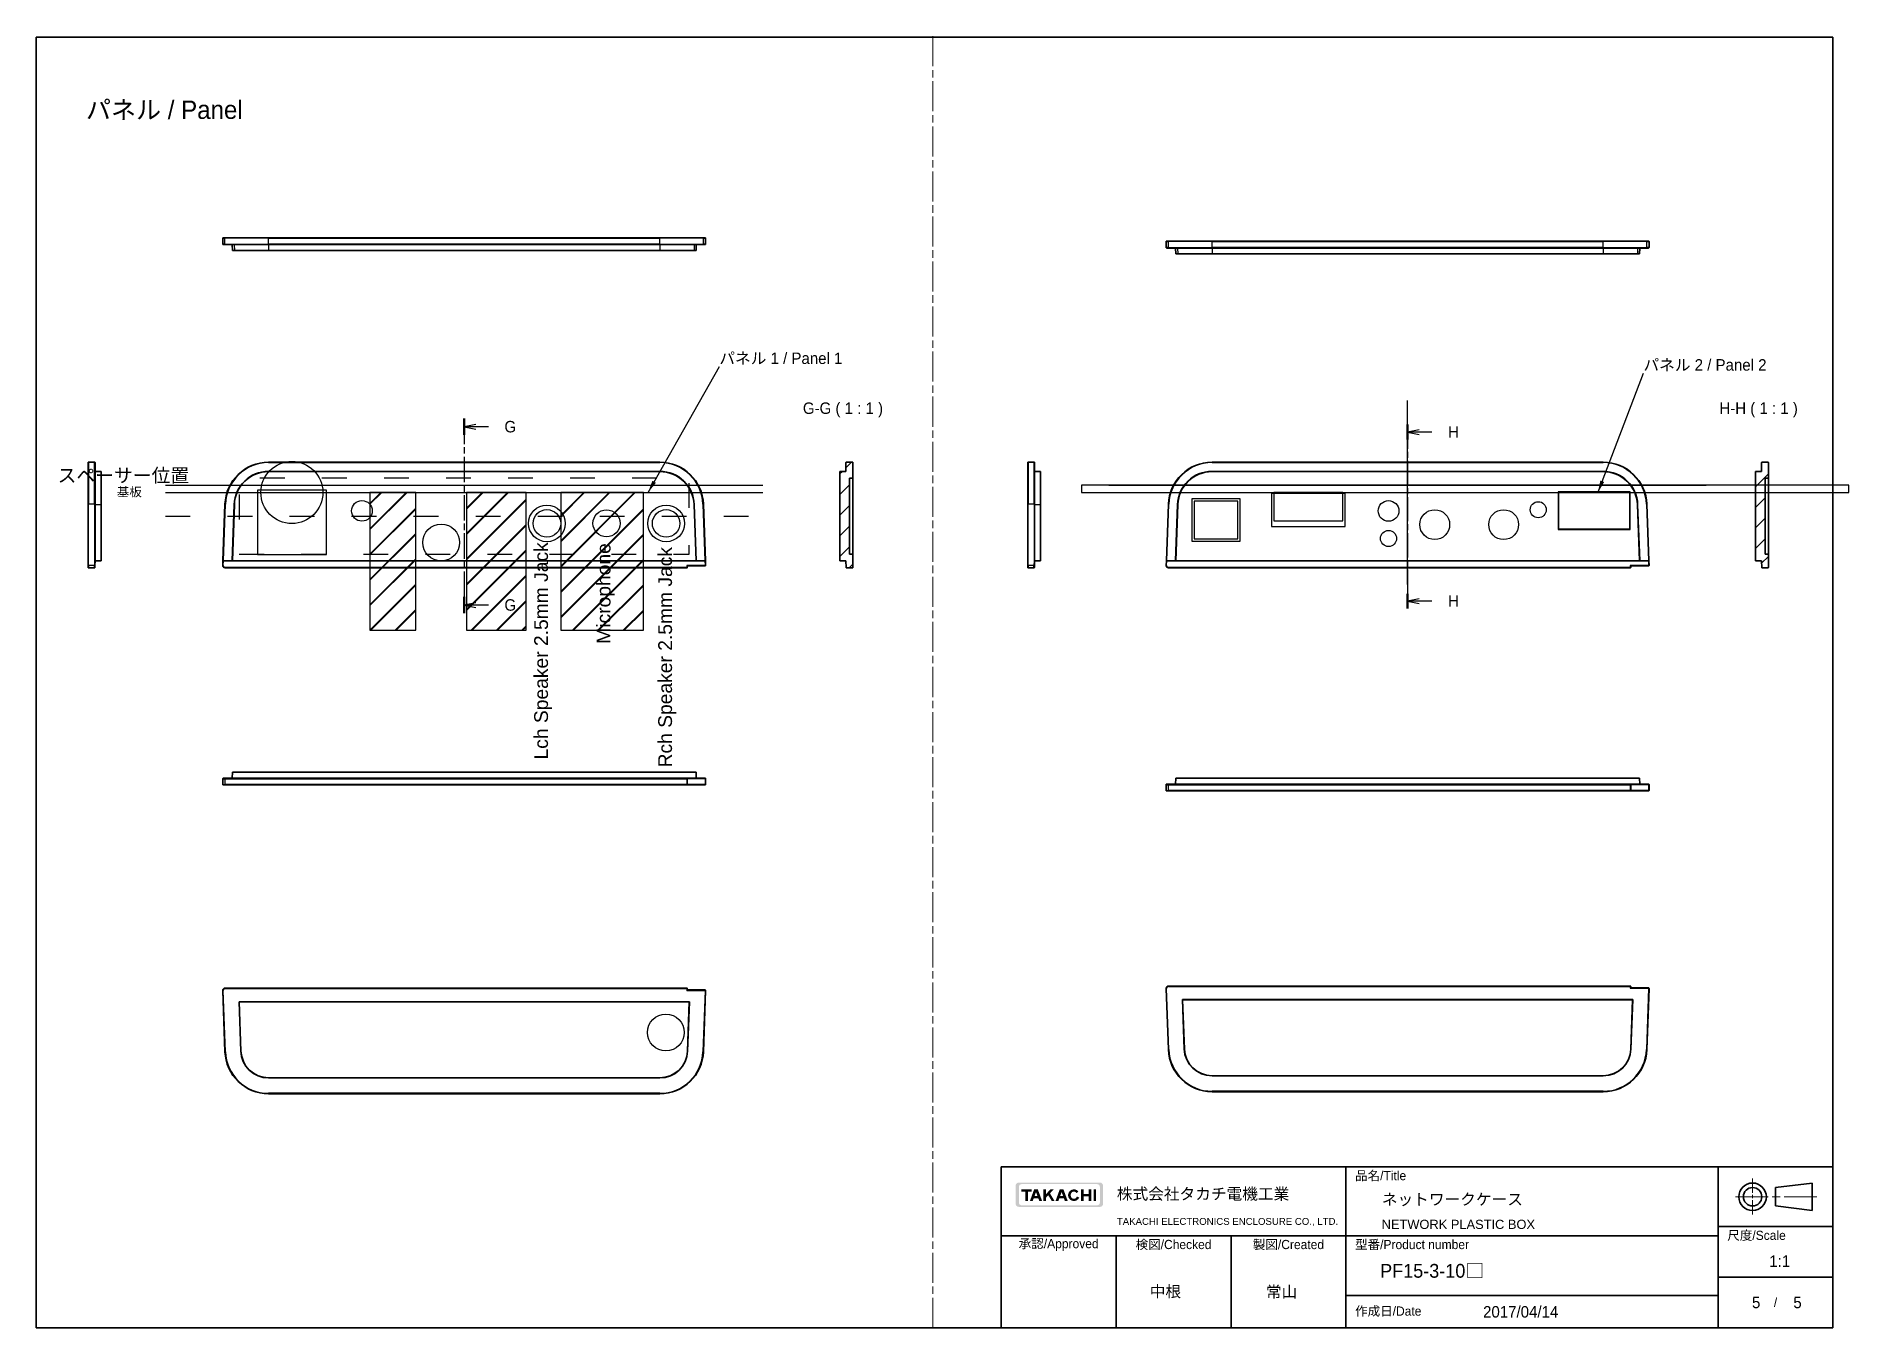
# Model space of a CAD drawing. Header units: millimetres. Extents: x 22 to 2802, y 12 to 434.
# Drawn here: x 2407.8 to 2802.2, y 12 to 293.2 of the extents above; entities that cross this region are included whole.
import ezdxf
from ezdxf.enums import TextEntityAlignment as Align

# ---------------------------------------------------------------- set-up
doc = ezdxf.new("R2010")
doc.units = ezdxf.units.MM
doc.header["$LTSCALE"] = 1.5
doc.linetypes.add('ACAD_ISO03W100', pattern=[30, 12, -18])
doc.linetypes.add('CHAIN', pattern=[0.35429999999999995, 0.2362, -0.0295, 0.0591, -0.0295])
for name, color, linetype, lineweight in [('Border (ISO)', 7, 'Continuous', 35), ('Section Line (ISO)', 7, 'CHAIN', 25), ('Sketch Geometry (ISO)', 7, 'Continuous', 18), ('Symbol (ISO)', 7, 'Continuous', 18), ('Title (ISO)', 7, 'Continuous', 35), ('Visible (ISO)', 7, 'Continuous', 35), ('Visible Narrow (ISO)', 7, 'Continuous', 25)]:
    doc.layers.add(name, color=color, linetype=linetype, lineweight=lineweight)
doc.layers.add('draft', color=16, linetype='Continuous', true_color=0x800000)
doc.layers.add('outline', color=3, linetype='Continuous', true_color=0x00ff00)
doc.layers.add('Hatch (ISO)', color=1, linetype='Continuous', lineweight=18, true_color=0xff0000)
doc.styles.add('QCADDimTextStyle', font='txt')
doc.styles.add('textstyle100', font='')
doc.styles.add('textstyle101', font='')
doc.styles.add('textstyle102', font='')
doc.styles.add('textstyle103', font='')
doc.styles.add('textstyle104', font='')
doc.styles.add('textstyle164', font='')
doc.styles.add('textstyle165', font='')
doc.styles.add('textstyle166', font='')
doc.styles.add('textstyle167', font='')
doc.styles.add('textstyle168', font='')
doc.styles.add('textstyle169', font='')
doc.styles.add('textstyle171', font='')
doc.styles.add('textstyle172', font='')
doc.styles.add('textstyle173', font='')
doc.styles.add('textstyle174', font='')
doc.styles.add('textstyle175', font='')
doc.styles.add('textstyle176', font='')
doc.styles.add('textstyle177', font='')
doc.styles.add('textstyle178', font='')
doc.styles.add('textstyle179', font='')
doc.styles.add('textstyle180', font='')
doc.styles.add('textstyle181', font='')
doc.styles.add('textstyle182', font='')
doc.styles.add('textstyle183', font='')
doc.styles.add('textstyle20', font='')
doc.styles.add('textstyle21', font='')
doc.styles.add('textstyle22', font='')
doc.styles.add('textstyle23', font='')
doc.styles.add('textstyle85', font='')
doc.styles.add('textstyle86', font='')
doc.styles.add('textstyle87', font='')
doc.styles.add('textstyle88', font='')
doc.styles.add('textstyle89', font='')
doc.styles.add('textstyle90', font='')
doc.styles.add('textstyle91', font='')
doc.styles.add('textstyle92', font='')
doc.styles.add('textstyle93', font='')
doc.styles.add('textstyle94', font='')
doc.styles.add('textstyle95', font='')
doc.styles.add('textstyle96', font='')
doc.styles.add('textstyle97', font='')
doc.styles.add('textstyle98', font='')
doc.styles.add('textstyle99', font='')
doc.styles.get('textstyle100').set_extended_font_data('MS PGothic')
doc.styles.get('textstyle101').set_extended_font_data('MS PGothic')
doc.styles.get('textstyle102').set_extended_font_data('Arial')
doc.styles.get('textstyle103').set_extended_font_data('MS PGothic')
doc.styles.get('textstyle104').set_extended_font_data('MS PGothic')
doc.styles.get('textstyle164').set_extended_font_data('MS PGothic')
doc.styles.get('textstyle165').set_extended_font_data('MS PGothic')
doc.styles.get('textstyle166').set_extended_font_data('MS PGothic')
doc.styles.get('textstyle167').set_extended_font_data('MS PGothic')
doc.styles.get('textstyle168').set_extended_font_data('MS PGothic')
doc.styles.get('textstyle169').set_extended_font_data('MS PGothic')
doc.styles.get('textstyle171').set_extended_font_data('Arial')
doc.styles.get('textstyle172').set_extended_font_data('MS PGothic')
doc.styles.get('textstyle173').set_extended_font_data('MS PGothic')
doc.styles.get('textstyle174').set_extended_font_data('MS PGothic')
doc.styles.get('textstyle175').set_extended_font_data('MS PGothic')
doc.styles.get('textstyle176').set_extended_font_data('MS PGothic')
doc.styles.get('textstyle177').set_extended_font_data('MS PGothic')
doc.styles.get('textstyle178').set_extended_font_data('MS PGothic')
doc.styles.get('textstyle179').set_extended_font_data('Arial')
doc.styles.get('textstyle180').set_extended_font_data('Arial')
doc.styles.get('textstyle181').set_extended_font_data('Arial')
doc.styles.get('textstyle182').set_extended_font_data('Arial')
doc.styles.get('textstyle183').set_extended_font_data('Arial')
doc.styles.get('textstyle20').set_extended_font_data('MS PGothic')
doc.styles.get('textstyle21').set_extended_font_data('MS PGothic')
doc.styles.get('textstyle22').set_extended_font_data('MS PGothic')
doc.styles.get('textstyle23').set_extended_font_data('MS PGothic')
doc.styles.get('textstyle85').set_extended_font_data('MS PGothic')
doc.styles.get('textstyle86').set_extended_font_data('MS PGothic')
doc.styles.get('textstyle87').set_extended_font_data('MS PGothic')
doc.styles.get('textstyle88').set_extended_font_data('MS PGothic')
doc.styles.get('textstyle89').set_extended_font_data('MS PGothic')
doc.styles.get('textstyle90').set_extended_font_data('MS PGothic')
doc.styles.get('textstyle91').set_extended_font_data('MS PGothic')
doc.styles.get('textstyle92').set_extended_font_data('MS PGothic')
doc.styles.get('textstyle93').set_extended_font_data('MS PGothic')
doc.styles.get('textstyle94').set_extended_font_data('MS PGothic')
doc.styles.get('textstyle95').set_extended_font_data('MS PGothic')
doc.styles.get('textstyle96').set_extended_font_data('MS PGothic')
doc.styles.get('textstyle97').set_extended_font_data('MS PGothic')
doc.styles.get('textstyle98').set_extended_font_data('MS PGothic')
doc.styles.get('textstyle99').set_extended_font_data('MS PGothic')
doc.dimstyles.new('QCADDimStyle', dxfattribs={"dimtxt": 1.799999999999999, "dimasz": 1.799999999999999, "dimexe": 0.18, "dimexo": 0.0625, "dimgap": 0.09, "dimtad": 1, "dimtoh": 1, "dimdec": 4, "dimzin": 0, "dimdsep": 46, "dimtxsty": 'QCADDimTextStyle', "dimcen": 0.09, "dimadec": 0, "dimazin": 0, "dimtfac": 1, "dimtdec": 4, "dimtofl": 0, "dimtmove": 0, "dimatfit": 3, "dimfxl": 1, "dimtolj": 1, "dimtzin": 0, "dimarcsym": 0})
pattern_1 = [(45, (2393.250002902319, 4.014699602596703), (-2.245064030267288, 2.245064030267288), [])]
pattern_2 = [(45, (0, 0), (-2.757716446627535, 2.757716446627536), []), (45, (0.2, 0), (-2.757716446627535, 2.757716446627536), [])]

msp = doc.modelspace()

# ---------------------------------------------------------------- texts
at = {"layer": 'draft'}
for s, height, style, p in [('スペーサー位置', 3, 'textstyle179', (2426.715261393067, 197.5749778991435)), ('基板', 2, 'textstyle180', (2428, 194))]:
    msp.add_text(s, height=height, dxfattribs=dict(at, style=style)).set_placement(p, align=Align.MIDDLE_CENTER)
for s, style, p in [('Lch Speaker 2.5mm Jack', 'textstyle182', (2517.612612097854, 159.364967272788)), ('Microphone', 'textstyle181', (2531.214031014233, 171.8656036010052)), ('Rch Speaker 2.5mm Jack', 'textstyle183', (2544.602694079898, 157.9882608550288))]:
    msp.add_text(s, height=3, rotation=90, dxfattribs=dict(at, style=style)).set_placement(p, align=Align.MIDDLE_CENTER)
at = {"layer": 'Symbol (ISO)', "color": 7, "line_spacing_factor": 1.5}
for s, insert, char_height, width, attachment_point, style in [('{\\fＭＳ Ｐゴシック|b0|i0;\\H4.0000;パネル / Panel}', (2418.554820676753, 277.0711353784346), 4.000000059604644, 37.98830270767212, 4, 'textstyle174'), ('{パネル 1 / Panel 1}', (2556.408150764522, 221.6832950685464), 2.5, 29.76608276367187, 7, 'textstyle177'), ('{パネル 2 / Panel 2}', (2757.516053069752, 220.2379040264768), 2.5, 29.76608276367187, 7, 'textstyle178')]:
    msp.add_mtext(s, dxfattribs=dict(at, insert=insert, char_height=char_height, width=width, attachment_point=attachment_point, style=style))
at = {"layer": 'Symbol (ISO)', "color": 7, "char_height": 2.5, "attachment_point": 7}
for s, insert, style in [('G-G ( 1 : 1 )', (2574.586074354863, 210.2018928651151), 'textstyle175'), ('H-H ( 1 : 1 )', (2774.023235364657, 210.2018928651152), 'textstyle176')]:
    msp.add_mtext(s, dxfattribs=dict(at, insert=insert, style=style))

# ---------------------------------------------------------------- blocks, each defined once
blk = doc.blocks.new('図面枠 tk図枠')
at = {"layer": 'Border (ISO)'}
for p, q in [((14.49999999999999, 289), (405.4999999999999, 289)), ((14.49999999999999, 289), (14.50000000000001, 8.000000000000007)), ((405.4999999999999, 289), (405.4999999999999, 8.000000000000007)), ((14.50000000000001, 8.000000000000007), (405.4999999999999, 8.000000000000007))]:
    blk.add_line(p, q, dxfattribs=at)
blk = doc.blocks.new('表題欄 tk表題欄')
at = {"layer": 'Hatch (ISO)'}
h = blk.add_hatch(color=256, dxfattribs=at)
edge = h.paths.add_edge_path(flags=0)
edge.add_arc((95.57537688673352, 236.2990653650367), 0.5958259999999996, 269.9999999999897, 360)
edge.add_line((96.17120288673352, 236.2990653650367), (96.17120288673348, 239.7107813650365))
edge.add_arc((95.5753768867335, 239.7107813650366), 0.5958259999999996, 0, 90.00000000000682)
edge.add_line((95.57537688673342, 240.3066073650366), (79.13710888673356, 240.3066073650366))
edge.add_arc((79.13710888673353, 239.7107813650366), 0.5958259999999996, 89.99999999999746, 180)
edge.add_line((78.54128288673353, 239.7107813650366), (78.54128288673331, 236.2990653650368))
edge.add_arc((79.13710888673332, 236.2990653650365), 0.5958259999999996, 180, 270.0000000000231)
edge.add_line((79.13710888673356, 235.7032393650365), (95.57537688673341, 235.7032393650367))
edge = h.paths.add_edge_path(flags=0)
edge.add_line((77.83935088673357, 239.9556413650366), (77.83935088673357, 236.0542053650368))
edge.add_arc((78.54128288673346, 236.0542053650367), 0.7019319999998935, 180, 270.0000000000087)
edge.add_line((78.54128288673355, 235.3522733650368), (96.17120288673352, 235.3522733650368))
edge.add_arc((96.17120288673351, 236.0542053650367), 0.7019319999998921, 270, 360)
edge.add_line((96.8731348867334, 236.0542053650367), (96.87313488673352, 239.9556413650366))
edge.add_arc((96.1712028867336, 239.9556413650367), 0.7019319999998921, 0, 90.00000000000874)
edge.add_line((96.17120288673348, 240.6575733650366), (78.54128288673357, 240.6575733650366))
edge.add_arc((78.54128288673357, 239.9556413650366), 0.7019319999999984, 90, 180)
for points in [[(79.07181288673355, 239.1476033650369), (79.07181288673355, 238.6578833650368), (79.92066088673353, 238.6578833650367), (79.92066088673353, 236.6581933650368), (80.50832488673355, 236.6581933650368), (80.50832488673353, 238.6578833650367), (81.35717288673354, 238.6578833650367), (81.35717288673355, 239.1476033650368)], [(85.68407849525303, 236.6581933650368), (84.9434673993943, 237.8918698287545), (84.41792288673358, 237.3246628822782), (84.41792288673358, 236.6581933650368), (83.89555488673355, 236.6581933650368), (83.89555488673355, 239.1476033650368), (84.41792288673358, 239.1476033650369), (84.41792288673358, 238.099397996884), (85.38913556809509, 239.1476033650368), (86.10696490847272, 239.1476033650369), (85.31925422435492, 238.2974470774499), (86.30334488673353, 236.6581933650368)], [(92.09142939614459, 239.1476033650369), (92.09142939614459, 236.6581933650368), (92.60971639614465, 236.6581933650368), (92.60971639614465, 237.6580383650368), (93.76872039614463, 237.6580383650368), (93.76872039614462, 236.6581933650368), (94.28700739614459, 236.6581933650368), (94.28700739614459, 239.1476033650368), (93.76872039614459, 239.1476033650369), (93.76872039614462, 238.1477583650367), (92.60971639614465, 238.1477583650367), (92.60971639614465, 239.1476033650369)], [(94.84202339614467, 239.1476033650369), (94.84202339614467, 236.6581933650368), (95.36439139614473, 236.6581933650368), (95.36439139614473, 239.1476033650368)]]:
    blk.add_hatch(color=256, dxfattribs=at).paths.add_polyline_path(points, flags=0)
h = blk.add_hatch(color=256, dxfattribs=at)
h.paths.add_polyline_path([(82.59020695886475, 237.7110913650368), (81.95242681460243, 237.7110913650368), (82.27131688673356, 238.5794973650367)], flags=0)
h.paths.add_polyline_path([(82.77903014574996, 237.1968853650368), (81.76360362771717, 237.1968853650368), (81.56578886050404, 236.6581933650368), (80.94907288673355, 236.6581933650368), (81.86321688673357, 239.1476033650368), (82.67941688673355, 239.1476033650369), (83.59356088673351, 236.6581933650368), (82.97684491296302, 236.6581933650368)], flags=0)
h = blk.add_hatch(color=256, dxfattribs=at)
h.paths.add_polyline_path([(87.52707281460246, 237.7110913650368), (88.16485295886469, 237.7110913650368), (87.84596288673359, 238.5794973650367)], flags=0)
h.paths.add_polyline_path([(87.14043486050403, 236.6581933650368), (87.3382496277172, 237.1968853650368), (88.35367614574989, 237.1968853650368), (88.55149091296302, 236.6581933650368), (89.16820688673343, 236.6581933650368), (88.25406288673352, 239.1476033650368), (87.43786288673353, 239.1476033650369), (86.52371888673358, 236.6581933650368)], flags=0)
h = blk.add_hatch(color=256, dxfattribs=at)
edge = h.paths.add_edge_path(flags=0)
edge.add_arc((90.52309888673334, 237.9028983650369), 1.273272000000011, 38.55054079078439, 336.5820184016556)
edge.add_line((91.69149139614449, 237.3968543650369), (91.17255542714857, 237.6216113977801))
edge.add_ellipse((90.52309888673352, 237.9028983650369), major_axis=(0, -0.7998759999999119), ratio=0.8673469387756529, start_angle=-231.4494592092036, end_angle=66.58201840165299, ccw=False)
edge.add_line((91.09381514418376, 238.3576891122095), (91.51887237036838, 238.6964075050431))
at = {"layer": 'Title (ISO)'}
for p, q in [((74.70882392282105, 244.052739026017), (255.7088239228211, 244.052739026017)), ((74.70882392282105, 209.052739026017), (74.70882392282105, 244.052739026017)), ((149.7088239228211, 244.052739026017), (149.7088239228211, 209.052739026017)), ((230.7088239228211, 244.052739026017), (230.7088239228211, 209.052739026017)), ((255.7088239228211, 244.052739026017), (255.7088239228211, 209.052739026017)), ((243.2088239228211, 239.552739026017), (251.2088239228211, 240.5527390260171)), ((243.2088239228211, 239.552739026017), (243.2088239228211, 235.552739026017)), ((251.2088239228211, 234.552739026017), (251.2088239228211, 240.5527390260171)), ((243.2088239228211, 235.552739026017), (251.2088239228211, 234.552739026017)), ((74.70882392282105, 229.052739026017), (230.7088239228211, 229.052739026017)), ((99.70882392282108, 229.052739026017), (99.70882392282108, 209.052739026017)), ((124.708823922821, 229.052739026017), (124.708823922821, 209.052739026017)), ((230.7088239228211, 231.052739026017), (255.7088239228211, 231.052739026017)), ((230.7088239228211, 220.052739026017), (255.7088239228211, 220.052739026017)), ((149.7088239228211, 216.052739026017), (230.7088239228211, 216.052739026017)), ((255.7088239228211, 209.052739026017), (74.70882392282105, 209.052739026017))]:
    blk.add_line(p, q, dxfattribs=at)
at = {"layer": 'Title (ISO)', "color": 4, "linetype": 'CHAIN', "lineweight": 18, "ltscale": 8.889559745788574, "true_color": 0x00ffff}
blk.add_line((238.2088239228211, 241.552739026017), (238.2088239228211, 233.552739026017), dxfattribs=at)
at = {"layer": 'Title (ISO)', "color": 4, "linetype": 'CHAIN', "lineweight": 18, "ltscale": 20.00163269042969, "true_color": 0x00ffff}
blk.add_line((252.2088239228211, 237.552739026017), (234.2088239228211, 237.552739026017), dxfattribs=at)
at = {"layer": 'Title (ISO)'}
for radius in [3, 2]:
    blk.add_circle((238.2088239228211, 237.552739026017), radius, dxfattribs=at)
at = {"layer": 'Title (ISO)', "color": 1, "true_color": 0xff0000, "char_height": 2.000000029802322, "line_spacing_factor": 1.5}
for s, insert, attachment_point, style in [('\\fＭＳ Ｐゴシック|b0|i0;\\H2.0000;品名/Title', (151.708823922821, 242.052739026017), 4, 'textstyle85'), ('\\fＭＳ Ｐゴシック|b0|i0;\\H2.0000;尺度/Scale', (232.7088239228211, 229.052739026017), 4, 'textstyle91'), ('\\fＭＳ Ｐゴシック|b0|i0;\\H2.0000;承認/Approved', (87.20882392282108, 227.052739026017), 5, 'textstyle87'), ('\\fＭＳ Ｐゴシック|b0|i0;\\H2.0000;検図/Checked', (112.208823922821, 227.052739026017), 5, 'textstyle88'), ('\\fＭＳ Ｐゴシック|b0|i0;\\H2.0000;製図/Created', (137.2088239228211, 227.052739026017), 5, 'textstyle89'), ('\\fＭＳ Ｐゴシック|b0|i0;\\H2.0000;型番/Product number', (151.708823922821, 227.052739026017), 4, 'textstyle86'), ('\\fＭＳ Ｐゴシック|b0|i0;\\H2.0000;作成日/Date', (151.708823922821, 212.552739026017), 4, 'textstyle92')]:
    blk.add_mtext(s, dxfattribs=dict(at, insert=insert, attachment_point=attachment_point, style=style))
at = {"layer": 'Title (ISO)', "color": 7, "line_spacing_factor": 1.5}
for s, insert, char_height, attachment_point, style in [('株式会社タカチ電機工業', (99.87313488673345, 238.052739026017), 2.5, 4, 'textstyle90'), ('\\fArial|b0|i0;\\H1.4986;TAKACHI ELECTRONICS ENCLOSURE CO., LTD.', (99.87313488673342, 232.052739026017), 1.49859994649887, 4, 'textstyle93'), ('\\fＭＳ Ｐゴシック|b0|i0;\\H2.0000;/', (243.2088239228211, 214.552739026017), 2.000000029802322, 5, 'textstyle94')]:
    blk.add_mtext(s, dxfattribs=dict(at, insert=insert, char_height=char_height, attachment_point=attachment_point, style=style))
at = {"layer": 'Title (ISO)', "color": 7}
for tag, height, style, p in [('<品名>', 2.5, 'textstyle95', (157.3679148268321, 236.9533071691007)), ('<Title>', 2.000000029802322, 'textstyle102', (157.2831758934115, 231.5513747636918)), ('<型番>', 3.000000119209289, 'textstyle96', (157.1633693475642, 221.4334207929761))]:
    blk.add_attdef(tag, text='', height=height, dxfattribs=dict(at, style=style)).set_placement(p, align=Align.MIDDLE_LEFT)
for tag, style, p in [('<尺度>', 'textstyle97', (244.4845272797691, 223.552739026017)), ('<承認>', 'textstyle101', (87.20882392282108, 217.052739026017)), ('<検図>', 'textstyle99', (110.4312264076182, 216.9391026234344)), ('<製図>', 'textstyle100', (135.7153173209424, 216.8680798951034)), ('作成日', 'textstyle98', (187.7492727850316, 212.5101253517655)), ('<ページ_No.>', 'textstyle103', (239.1099332075323, 214.552739026017)), ('<総ページ数>', 'textstyle104', (247.9902091771133, 214.552739026017))]:
    blk.add_attdef(tag, text='', height=2.5, dxfattribs=dict(at, style=style)).set_placement(p, align=Align.MIDDLE_CENTER)
blk = doc.blocks.new('2dTransSection6')
at = {"layer": 'Section Line (ISO)', "linetype": 'CHAIN', "ltscale": 15.65317249298096}
blk.add_line((107.6296818515021, 205.927626503273), (107.6296818515021, 163.5602737416724), dxfattribs=at)
at = {"layer": 'Section Line (ISO)', "linetype": 'Continuous', "lineweight": 50}
for p, q in [((107.6296818515021, 205.927626503273), (107.6296818515021, 202.3817074080729)), ((107.6296818515021, 167.1061928368725), (107.6296818515021, 163.5602737416724))]:
    blk.add_line(p, q, dxfattribs=at)
at = {"layer": 'Section Line (ISO)', "linetype": 'Continuous'}
for p, q in [((110.1296818515021, 204.6546669556729), (107.6296818515021, 204.1546669556729)), ((110.1296818515021, 204.1546669556729), (107.6296818515021, 204.1546669556729)), ((107.6296818515021, 204.1546669556729), (110.1296818515021, 203.6546669556729)), ((112.9347158341856, 204.1546669556729), (110.1296818515021, 204.1546669556729)), ((110.1296818515021, 165.8332332892724), (107.6296818515021, 165.3332332892724)), ((110.1296818515021, 165.3332332892724), (107.6296818515021, 165.3332332892724)), ((107.6296818515021, 165.3332332892724), (110.1296818515021, 164.8332332892724)), ((112.9347158341855, 165.3332332892724), (110.1296818515021, 165.3332332892724))]:
    blk.add_line(p, q, dxfattribs=at)
at = {"layer": 'Section Line (ISO)', "char_height": 2.5, "attachment_point": 7}
for insert, style in [((116.3856825068638, 202.8827371216349), 'textstyle20'), ((116.3856825068638, 164.0613034552344), 'textstyle21')]:
    blk.add_mtext('G', dxfattribs=dict(at, insert=insert, style=style))
blk = doc.blocks.new('2dTransSection7')
at = {"layer": 'Section Line (ISO)', "linetype": 'CHAIN', "ltscale": 14.83572864532471}
blk.add_line((312.932885602661, 204.6036471104942), (312.932885602661, 164.5532589530437), dxfattribs=at)
at = {"layer": 'Section Line (ISO)', "linetype": 'Continuous', "lineweight": 50}
for p, q in [((312.932885602661, 204.6036471104942), (312.932885602661, 201.3473485908129)), ((312.932885602661, 167.809557472725), (312.932885602661, 164.5532589530437))]:
    blk.add_line(p, q, dxfattribs=at)
at = {"layer": 'Section Line (ISO)', "linetype": 'Continuous'}
for p, q in [((315.432885602661, 203.4754978506536), (312.932885602661, 202.9754978506536)), ((315.432885602661, 202.9754978506536), (312.932885602661, 202.9754978506536)), ((312.932885602661, 202.9754978506536), (315.432885602661, 202.4754978506535)), ((318.1912950591715, 202.9754978506536), (315.432885602661, 202.9754978506536)), ((315.432885602661, 166.6814082128843), (312.932885602661, 166.1814082128843)), ((315.432885602661, 166.1814082128843), (312.932885602661, 166.1814082128843)), ((312.932885602661, 166.1814082128843), (315.432885602661, 165.6814082128843)), ((318.1912950591715, 166.1814082128843), (315.432885602661, 166.1814082128843))]:
    blk.add_line(p, q, dxfattribs=at)
at = {"layer": 'Section Line (ISO)', "char_height": 2.5, "attachment_point": 7}
for insert, style in [((321.7208863399429, 201.7474276101858), 'textstyle22'), ((321.7208863399429, 164.9533379724165), 'textstyle23')]:
    blk.add_mtext('H', dxfattribs=dict(at, insert=insert, style=style))

# ---------------------------------------------------------------- hatches: boundary and pattern name
at = {"layer": 'draft'}
h = msp.add_hatch(dxfattribs=at)
h.set_pattern_fill('JIS_LC_8', color=256, scale=0.5, style=0, pattern_type=0)
h.set_pattern_definition(pattern_2)
h.paths.add_polyline_path([(2480.379684753822, 163.8518928651152), (2490.379684753822, 163.8518928651152), (2490.379684753822, 193.8518928651152), (2480.379684753822, 193.8518928651152)], flags=0)
h = msp.add_hatch(dxfattribs=at)
h.set_pattern_fill('JIS_LC_8', color=256, scale=0.5, style=0, pattern_type=0)
h.set_pattern_definition(pattern_2)
h.paths.add_polyline_path([(2521.879684753822, 163.8518928651152), (2539.879684753822, 163.8518928651152), (2539.879684753822, 193.8518928651152), (2521.879684753822, 193.8518928651152)], flags=0)
h.paths.add_polyline_path([(2501.379684753822, 163.8518928651152), (2514.379684753822, 163.8518928651152), (2514.379684753822, 193.8518928651152), (2501.379684753822, 193.8518928651152)], flags=0)
at = {"layer": 'Hatch (ISO)'}
h = msp.add_hatch(dxfattribs=at)
h.set_pattern_fill('ANSI31', color=256, scale=25.4, style=0, pattern_type=0)
h.set_pattern_definition(pattern_1)
edge = h.paths.add_edge_path(flags=0)
edge.add_ellipse((2584.052295789269, 200.3518928651151), major_axis=(2e-15, 0.0999999999999979), ratio=1, start_angle=0, end_angle=89.99999999999991)
edge.add_line((2583.952295789269, 200.3518928651151), (2583.952295789269, 198.4518928651151))
edge.add_line((2583.952295789269, 198.4518928651151), (2582.652295789268, 198.4064958647758))
edge.add_line((2582.652295789268, 198.4064958647758), (2582.652295789269, 178.9632377932431))
edge.add_line((2582.652295789269, 178.9632377932431), (2583.952295789269, 178.9518928651151))
edge.add_line((2583.952295789269, 178.9518928651151), (2584.001306738285, 177.5484029154448))
edge.add_ellipse((2584.101245820987, 177.5518928651151), major_axis=(-0.0999390827019096, -0.0034899496702545), ratio=1, start_angle=0, end_angle=87.99999999999743)
edge.add_line((2584.101245820987, 177.4518928651151), (2585.352295789268, 177.4518928651151))
edge.add_ellipse((2585.352295789268, 177.5518928651151), major_axis=(1.7e-15, -0.1000000000000023), ratio=1, start_angle=0, end_angle=90.0000000000003)
edge.add_line((2585.452295789268, 177.5518928651151), (2585.452295789269, 180.4018928651151))
edge.add_line((2585.452295789269, 180.4018928651151), (2584.752295789269, 180.4263374037594))
edge.add_line((2584.752295789269, 180.4263374037594), (2584.752295789269, 196.9774483264709))
edge.add_line((2584.752295789269, 196.9774483264709), (2585.452295789269, 197.0018928651151))
edge.add_line((2585.452295789269, 197.0018928651151), (2585.452295789269, 200.3518928651151))
edge.add_ellipse((2585.352295789268, 200.3518928651151), major_axis=(0.0999999999999979, -1.78e-14), ratio=1, start_angle=0, end_angle=90.00000000001143)
edge.add_line((2585.352295789268, 200.4518928651151), (2584.052295789269, 200.451892865115))
h = msp.add_hatch(dxfattribs=at)
h.set_pattern_fill('ANSI31', color=256, scale=25.4, style=0, pattern_type=0)
h.set_pattern_definition(pattern_1)
edge = h.paths.add_edge_path(flags=0)
edge.add_ellipse((2783.311257848391, 200.3518928651152), major_axis=(2e-15, 0.0999999999999979), ratio=1, start_angle=0, end_angle=89.99999999999991)
edge.add_line((2783.211257848391, 200.3518928651152), (2783.211257848391, 198.4518928651152))
edge.add_line((2783.211257848391, 198.4518928651152), (2781.911257848391, 198.4064958647759))
edge.add_line((2781.911257848391, 198.4064958647759), (2781.911257848391, 178.9632377932431))
edge.add_line((2781.911257848391, 178.9632377932431), (2783.211257848391, 178.9518928651152))
edge.add_line((2783.211257848391, 178.9518928651152), (2783.260268797408, 177.5484029154449))
edge.add_ellipse((2783.36020788011, 177.5518928651152), major_axis=(-0.0999390827019096, -0.0034899496702545), ratio=1, start_angle=0, end_angle=87.99999999999743)
edge.add_line((2783.36020788011, 177.4518928651152), (2784.611257848391, 177.4518928651151))
edge.add_ellipse((2784.611257848391, 177.5518928651152), major_axis=(1.7e-15, -0.1000000000000023), ratio=1, start_angle=0, end_angle=90.0000000000003)
edge.add_line((2784.711257848391, 177.5518928651152), (2784.711257848391, 180.4018928651151))
edge.add_line((2784.711257848391, 180.4018928651151), (2784.011257848391, 180.4263374037594))
edge.add_line((2784.011257848391, 180.4263374037594), (2784.011257848391, 196.9774483264709))
edge.add_line((2784.011257848391, 196.9774483264709), (2784.711257848391, 197.0018928651151))
edge.add_line((2784.711257848391, 197.0018928651151), (2784.711257848391, 200.3518928651152))
edge.add_ellipse((2784.611257848391, 200.3518928651152), major_axis=(0.0999999999999979, -1.78e-14), ratio=1, start_angle=0, end_angle=90.00000000001143)
edge.add_line((2784.611257848391, 200.4518928651152), (2783.311257848391, 200.4518928651151))

# ---------------------------------------------------------------- linework, layer by layer
at = {"layer": 'draft'}
for p, q in [((2706.182888504981, 173.8518928651151), (2706.182888504981, 213.8518928651151)), ((2435.879684753822, 195.4518928651151), (2565.879684753822, 195.4518928651151)), ((2435.879684753822, 193.8518928651151), (2565.879684753822, 193.8518928651151)), ((2641.182888504981, 195.4518928651151), (2771.182888504981, 195.4518928651151)), ((2641.182888504981, 193.8518928651151), (2771.182888504981, 193.8518928651151))]:
    msp.add_line(p, q, dxfattribs=at)
at = {"layer": 'draft', "linetype": 'ACAD_ISO03W100', "ltscale": 0.3}
msp.add_line((2435.879684753822, 188.7018928651151), (2565.879684753822, 188.7018928651151), dxfattribs=at)
at = {"layer": 'draft', "linetype": 'ACAD_ISO03W100', "ltscale": 0.3, "flags": 128}
msp.add_lwpolyline([(2451.929684753822, 180.4018928651151), (2549.829684753822, 180.4018928651151), (2549.829684753822, 197.0018928651151), (2451.929684753822, 197.0018928651151)], close=True, dxfattribs=at)
at = {"layer": 'draft', "flags": 128}
for points in [[(2480.379684753822, 163.8518928651152), (2490.379684753822, 163.8518928651152), (2490.379684753822, 193.8518928651152), (2480.379684753822, 193.8518928651152)], [(2501.379684753822, 163.8518928651152), (2514.379684753822, 163.8518928651152), (2514.379684753822, 193.8518928651152), (2501.379684753822, 193.8518928651152)], [(2521.879684753822, 163.8518928651152), (2539.879684753822, 163.8518928651152), (2539.879684753822, 193.8518928651152), (2521.879684753822, 193.8518928651152)], [(2635.182888504981, 193.8518928651151), (2802.182888504981, 193.8518928651151), (2802.182888504981, 195.4518928651151), (2635.182888504981, 195.4518928651151)], [(2677.082888504981, 187.6718928651151), (2692.082888504981, 187.6718928651151), (2692.082888504981, 193.8518928651151), (2677.082888504981, 193.8518928651151)], [(2739.032888504981, 185.9518928651151), (2754.532888504981, 185.9518928651151), (2754.532888504981, 193.9518928651151), (2739.032888504981, 193.9518928651151)], [(2659.732888504981, 183.7518928651151), (2669.232888504981, 183.7518928651151), (2669.232888504981, 191.9518928651151), (2659.732888504981, 191.9518928651151)]]:
    msp.add_lwpolyline(points, close=True, dxfattribs=at)
at = {"layer": 'draft'}
for centre, radius in [((2463.379684753822, 193.8518928651152), 6.75), ((2518.879684753821, 187.1268928651151), 4), ((2544.829684753822, 187.1268928651151), 4), ((2544.766805990166, 76.2922635345834), 4)]:
    msp.add_circle(centre, radius, dxfattribs=at)
at = {"layer": 'outline', "flags": 128}
for points in [[(2455.879684753822, 180.3518928651152), (2470.879684753822, 180.3518928651152), (2470.879684753822, 194.3518928651152), (2455.879684753822, 194.3518928651152)], [(2676.582888504981, 186.4718928651151), (2692.582888504981, 186.4718928651151), (2692.582888504981, 193.6518928651151), (2676.582888504981, 193.6518928651151)], [(2738.932888504981, 185.8018928651151), (2754.632888504981, 185.8018928651151), (2754.632888504981, 194.0018928651151), (2738.932888504981, 194.0018928651151)], [(2659.232888504981, 183.2518928651151), (2669.732888504981, 183.2518928651151), (2669.732888504981, 192.4518928651151), (2659.232888504981, 192.4518928651151)]]:
    msp.add_lwpolyline(points, close=True, dxfattribs=at)
at = {"layer": 'outline'}
for centre, radius in [((2478.629684753822, 189.8518928651152), 2.25), ((2518.879684753821, 187.1268928651151), 3), ((2531.854684753822, 187.1268928651151), 2.949999999999818), ((2544.829684753822, 187.1268928651151), 3), ((2702.032888504981, 189.8418928651151), 2.25), ((2712.082888504981, 186.8518928651151), 3.25), ((2727.082888504981, 186.8518928651151), 3.25), ((2734.612888504981, 190.1018928651151), 1.75), ((2495.879684753821, 182.9518928651151), 4), ((2702.032888504981, 183.8418928651151), 1.75)]:
    msp.add_circle(centre, radius, dxfattribs=at)
at = {"layer": 'Sketch Geometry (ISO)', "color": 4, "linetype": 'CHAIN', "lineweight": 18, "ltscale": 18.45669937133789, "true_color": 0x00ffff}
msp.add_line((2602.890125980337, 293.1859833971243), (2602.890125980337, 11.99999997334103), dxfattribs=at)
at = {"layer": 'Visible (ISO)'}
for p, q in [((2448.342821159669, 249.2077778140806), (2448.342821159669, 247.9427595320096)), ((2448.442821159669, 249.3077778140806), (2448.443078636034, 249.3077778140806)), ((2448.921335470545, 249.3077778140845), (2448.443078636034, 249.3077778140806)), ((2448.921335470545, 249.3077778140845), (2458.31528477598, 249.3077778140872)), ((2543.444084731701, 249.3077778140872), (2458.31528477598, 249.3077778140872)), ((2543.444084731701, 249.3077778140872), (2552.838034037136, 249.3077778140845)), ((2553.316805990218, 249.3077778140806), (2552.838034037136, 249.3077778140845)), ((2553.416805990218, 247.9427595380022), (2553.416805990218, 249.2077778140806)), ((2653.746024910828, 248.5762705612127), (2653.746282387192, 248.5762705612127)), ((2654.224539221704, 248.5762705612166), (2653.746282387192, 248.5762705612127)), ((2654.224539221704, 248.5762705612166), (2663.618488527139, 248.5762705612193)), ((2748.74728848286, 248.5762705612194), (2663.618488527139, 248.5762705612194)), ((2748.74728848286, 248.5762705612193), (2758.141237788295, 248.5762705612166)), ((2758.620009741377, 248.5762705612127), (2758.141237788295, 248.5762705612166)), ((2448.373349772173, 247.8705793889654), (2448.408839604443, 247.8360551333731)), ((2448.478461030439, 247.8077778140809), (2448.921335470545, 247.8077778140845)), ((2458.31528477598, 247.8077778140872), (2448.921335470545, 247.8077778140845)), ((2450.379684753841, 247.8077778140809), (2450.425518248468, 246.5077778140809)), ((2450.425518248468, 246.5077778140809), (2450.865480236517, 246.5077778140845)), ((2458.31528477598, 246.5077778140866), (2450.865480236517, 246.5077778140845)), ((2458.31528477598, 247.8077778140872), (2543.444084731701, 247.8077778140872)), ((2458.31528477598, 246.5077778140866), (2543.444084731701, 246.5077778140866)), ((2552.838034037136, 247.8077778140845), (2543.444084731701, 247.8077778140872)), ((2550.893889271164, 246.5077778140845), (2543.444084731701, 246.5077778140866)), ((2550.893889271164, 246.5077778140845), (2551.333851259213, 246.5077778140809)), ((2551.379684753841, 247.8077778140809), (2551.333851259213, 246.5077778140809)), ((2552.838034037136, 247.8077778140845), (2553.280908473705, 247.8077778140809)), ((2553.350529903238, 247.8360551333732), (2553.386534854079, 247.8710804926354)), ((2653.646024910828, 248.4762705612127), (2653.646024910828, 247.2112522791417)), ((2653.676553523331, 247.1390721360975), (2653.712043355603, 247.1045478805053)), ((2653.781664781597, 247.076270561213), (2654.224539221704, 247.0762705612167)), ((2663.618488527139, 247.0762705612193), (2654.224539221704, 247.0762705612167)), ((2655.682888504999, 247.076270561213), (2655.728721999627, 245.776270561213)), ((2655.728721999627, 245.776270561213), (2656.168683987676, 245.7762705612166)), ((2663.618488527139, 245.7762705612187), (2656.168683987676, 245.7762705612166)), ((2663.618488527139, 247.0762705612193), (2748.74728848286, 247.0762705612193)), ((2663.618488527139, 245.7762705612188), (2748.74728848286, 245.7762705612188)), ((2758.141237788295, 247.0762705612167), (2748.74728848286, 247.0762705612193)), ((2756.197093022323, 245.7762705612166), (2748.74728848286, 245.7762705612187)), ((2756.197093022323, 245.7762705612166), (2756.637055010371, 245.776270561213)), ((2756.682888504999, 247.076270561213), (2756.637055010371, 245.776270561213)), ((2758.141237788295, 247.0762705612167), (2758.584112224864, 247.076270561213)), ((2758.653733654397, 247.1045478805053), (2758.689738605238, 247.1395732397676)), ((2758.720009741377, 247.2112522851343), (2758.720009741377, 248.4762705612127)), ((2419.05374115197, 191.2891115581308), (2419.053741151973, 200.3518928651151)), ((2420.453741151972, 200.4518928651151), (2419.153741151973, 200.4518928651151)), ((2420.553741151972, 200.3518928651151), (2420.55374115197, 191.2891115581308)), ((2420.553741151972, 198.4518928651151), (2421.853741151972, 198.4064958647758)), ((2421.853741151972, 198.4064958647758), (2421.85374115197, 191.219321746019)), ((2543.444084731683, 200.4518928651151), (2458.315284775962, 200.4518928651152)), ((2543.444084731683, 198.4518928651151), (2458.315284775962, 198.4518928651152)), ((2458.315284775962, 198.4064958647759), (2543.444084731683, 198.4064958647758)), ((2583.952295789269, 198.4518928651151), (2582.652295789269, 198.4064958647758)), ((2582.652295789269, 198.4064958647758), (2582.652295789269, 178.9632377932431)), ((2583.952295789269, 200.3518928651151), (2583.952295789269, 198.4518928651151)), ((2585.352295789268, 200.4518928651151), (2584.052295789269, 200.4518928651151)), ((2585.452295789269, 197.0018928651151), (2585.452295789269, 200.3518928651151)), ((2623.512881725095, 191.2891115581308), (2623.512881725097, 200.3518928651151)), ((2624.912881725097, 200.4518928651152), (2623.612881725097, 200.4518928651152)), ((2625.012881725097, 200.3518928651151), (2625.012881725095, 191.2891115581308)), ((2625.012881725097, 198.4518928651152), (2626.312881725097, 198.4064958647759)), ((2626.312881725097, 198.4064958647758), (2626.312881725095, 191.219321746019)), ((2748.747288482842, 200.4518928651151), (2663.618488527121, 200.4518928651152)), ((2748.747288482842, 198.4518928651151), (2663.618488527121, 198.4518928651152)), ((2663.618488527121, 198.4064958647759), (2748.747288482842, 198.4064958647758)), ((2783.211257848391, 198.4518928651151), (2781.911257848391, 198.4064958647758)), ((2781.911257848391, 198.4064958647758), (2781.911257848391, 178.9632377932431)), ((2783.211257848391, 200.3518928651152), (2783.211257848391, 198.4518928651151)), ((2784.611257848391, 200.4518928651152), (2783.311257848391, 200.4518928651151)), ((2784.711257848391, 197.0018928651152), (2784.711257848391, 200.3518928651152)), ((2584.752295789269, 196.9774483264709), (2585.452295789269, 197.0018928651151)), ((2584.752295789269, 180.4263374037593), (2584.752295789269, 196.9774483264709)), ((2585.452295789269, 197.001892865115), (2585.452295789269, 191.1689325558326)), ((2784.011257848391, 196.9774483264709), (2784.711257848391, 197.0018928651152)), ((2784.011257848391, 180.4263374037594), (2784.011257848391, 196.9774483264709)), ((2784.711257848391, 197.0018928651151), (2784.711257848391, 191.1689325558326)), ((2419.05374115197, 191.2891115581307), (2419.05374115197, 177.9662425967328)), ((2420.55374115197, 178.951893987808), (2420.55374115197, 191.2891115581307)), ((2421.85374115197, 178.9632377932431), (2421.85374115197, 191.2193217460189)), ((2448.821399839618, 191.2926989910352), (2448.378587981736, 178.9572258071717)), ((2450.820112457796, 191.2209503329468), (2450.379684753823, 178.9518928651151)), ((2450.42551824845, 178.9632377932431), (2450.865480236499, 191.219321746019)), ((2550.893889271146, 191.2193217460189), (2551.333851259195, 178.9632377932431)), ((2551.379684753822, 178.9518928651151), (2550.939257049849, 191.2209503329467)), ((2553.380781526104, 178.9572258017364), (2552.937969668027, 191.2926989910352)), ((2585.452295789269, 191.1689325558326), (2585.452295789269, 180.4018928651151)), ((2623.512881725095, 191.2891115581308), (2623.512881725094, 177.9662425967328)), ((2625.012881725094, 178.9518939878081), (2625.012881725095, 191.2891115581308)), ((2626.312881725095, 178.9632377932431), (2626.312881725095, 191.219321746019)), ((2654.124603590777, 191.2926989910352), (2653.681791732895, 178.9572258071717)), ((2656.123316208955, 191.2209503329468), (2655.682888504981, 178.9518928651151)), ((2655.728721999609, 178.9632377932431), (2656.168683987658, 191.219321746019)), ((2756.197093022305, 191.2193217460189), (2756.637055010354, 178.9632377932431)), ((2756.682888504981, 178.9518928651151), (2756.242460801008, 191.2209503329467)), ((2758.683985277263, 178.9572258017364), (2758.241173419186, 191.2926989910352)), ((2784.711257848391, 191.1689325558326), (2784.711257848391, 180.4018928651151)), ((2419.05374115197, 177.5518928651152), (2419.05374115197, 177.9662425967328)), ((2420.51919961442, 177.9627526470625), (2420.504730202953, 177.5484029154449)), ((2420.51919961442, 177.9627526470625), (2420.55374115197, 178.9518928651151)), ((2420.55374115197, 178.9518928651151), (2421.85374115197, 178.9632377932431)), ((2448.378587981736, 178.9572258071717), (2448.343143005107, 177.9698300296373)), ((2448.478461030421, 178.9518939878081), (2448.478586233586, 178.9518928651151)), ((2448.478586233586, 178.9518928651151), (2450.379684753823, 178.9518928651151)), ((2450.379684753823, 178.9518928651151), (2450.42551824845, 178.9632377932431)), ((2450.379684753823, 178.9518928651151), (2551.379684753822, 178.9518928651151)), ((2551.333851259195, 178.9632377932431), (2450.42551824845, 178.9632377932431)), ((2549.434758201403, 177.8518928651151), (2553.3168059902, 177.8518928651151)), ((2549.434819118701, 177.5518928651151), (2549.434819118701, 177.8518928651151)), ((2551.379684753822, 178.9518928651151), (2551.333851259195, 178.9632377932431)), ((2551.379684753822, 178.9518928651151), (2553.280783274058, 178.9518928651151)), ((2553.280783274058, 178.9518928651151), (2553.280908473687, 178.9518939881496)), ((2553.416741621109, 177.9554802980195), (2553.380781526104, 178.9572258017364)), ((2582.652295789269, 178.9632377932431), (2583.952295789269, 178.9518928651151)), ((2583.952295789269, 178.9518928651151), (2584.001306738285, 177.5484029154448)), ((2585.452295789269, 180.4018928651151), (2584.752295789269, 180.4263374037593)), ((2585.452295789269, 177.5518928651151), (2585.452295789269, 180.4018928651151)), ((2623.512881725095, 177.5518928651152), (2623.512881725094, 177.9662425967328)), ((2624.978340187544, 177.9627526470626), (2624.963870776078, 177.5484029154449)), ((2624.978340187544, 177.9627526470626), (2625.012881725094, 178.9518928651151)), ((2625.012881725095, 178.9518928651151), (2626.312881725095, 178.9632377932431)), ((2653.681791732895, 178.9572258071717), (2653.646346756266, 177.9698300296373)), ((2653.781664781579, 178.9518939878081), (2653.781789984745, 178.9518928651151)), ((2653.781789984745, 178.9518928651151), (2655.682888504981, 178.9518928651151)), ((2655.682888504981, 178.9518928651151), (2655.728721999609, 178.9632377932431)), ((2655.682888504981, 178.9518928651151), (2756.682888504981, 178.9518928651151)), ((2756.637055010354, 178.9632377932431), (2655.728721999609, 178.9632377932431)), ((2754.737961952562, 177.8518928651151), (2758.620009741359, 177.8518928651151)), ((2754.738022869859, 177.5518928651151), (2754.738022869859, 177.8518928651151)), ((2756.682888504981, 178.9518928651151), (2756.637055010354, 178.9632377932431)), ((2756.682888504981, 178.9518928651151), (2758.583987025217, 178.9518928651151)), ((2758.583987025217, 178.9518928651151), (2758.584112224846, 178.9518939881496)), ((2758.719945372268, 177.9554802980195), (2758.683985277263, 178.9572258017364)), ((2781.911257848391, 178.9632377932431), (2783.211257848391, 178.9518928651151)), ((2783.211257848391, 178.9518928651151), (2783.260268797408, 177.5484029154449)), ((2784.711257848391, 180.4018928651151), (2784.011257848391, 180.4263374037594)), ((2784.711257848391, 177.5518928651152), (2784.711257848391, 180.4018928651151)), ((2419.15374115197, 177.4518928651151), (2420.404791120251, 177.4518928651151)), ((2448.842821159651, 177.4518928651152), (2549.334819118701, 177.4518928651151)), ((2584.101245820987, 177.4518928651151), (2585.352295789268, 177.4518928651151)), ((2623.612881725094, 177.4518928651152), (2624.863931693376, 177.4518928651152)), ((2654.14602491081, 177.4518928651152), (2754.63802286986, 177.4518928651151)), ((2783.36020788011, 177.4518928651152), (2784.611257848391, 177.4518928651151)), ((2448.342821159634, 130.2824377298241), (2448.342821159634, 131.547456011895)), ((2448.373349772138, 131.6196361549393), (2448.408839604409, 131.6541604105321)), ((2448.842821159634, 130.1824377298239), (2448.442821159634, 130.182437729824)), ((2448.478461030404, 131.6824377298244), (2448.47858623357, 131.6824377298244)), ((2448.47858623357, 131.6824377298244), (2450.379684753805, 131.6824377298244)), ((2448.842821159634, 130.182437729824), (2549.334819118684, 130.182437729824)), ((2450.379684753805, 131.6824377298244), (2450.425518248434, 132.9824377298244)), ((2450.379684753805, 131.6824377298244), (2551.379684753805, 131.6824377298244)), ((2551.333851259177, 132.9824377298244), (2450.425518248434, 132.9824377298244)), ((2549.334819118684, 130.182437729824), (2553.316805990184, 130.182437729824)), ((2549.434819118684, 131.5334876981056), (2549.434819118684, 131.5439639289532)), ((2549.434819118684, 130.2824377298239), (2549.434819118684, 131.5334876981056)), ((2551.379684753805, 131.6824377298244), (2551.333851259177, 132.9824377298244)), ((2551.379684753805, 131.6824377298244), (2553.280783274042, 131.6824377298244)), ((2553.280783274042, 131.6824377298244), (2553.28090847367, 131.6824377298244)), ((2553.350529903202, 131.6541604105321), (2553.386534854044, 131.6191350512692)), ((2553.416805990183, 131.5474560059024), (2553.416805990183, 130.2824377298241)), ((2653.646024910794, 128.983166211431), (2653.646024910794, 130.248184493502)), ((2653.676553523297, 130.3203646365463), (2653.712043355568, 130.354888892139)), ((2653.781664781563, 130.3831662114313), (2653.781789984729, 130.3831662114313)), ((2653.781789984729, 130.3831662114313), (2655.682888504965, 130.3831662114313)), ((2655.682888504965, 130.3831662114313), (2655.728721999593, 131.6831662114313)), ((2655.682888504965, 130.3831662114313), (2756.682888504965, 130.3831662114313)), ((2756.637055010338, 131.6831662114313), (2655.728721999593, 131.6831662114313)), ((2754.738022869843, 130.2342161797126), (2754.738022869843, 130.2446924105602)), ((2754.738022869843, 128.9831662114309), (2754.738022869843, 130.2342161797126)), ((2756.682888504965, 130.3831662114313), (2756.637055010338, 131.6831662114313)), ((2756.682888504965, 130.3831662114313), (2758.583987025201, 130.3831662114313)), ((2758.583987025201, 130.3831662114313), (2758.58411222483, 130.3831662114313)), ((2758.653733654362, 130.354888892139), (2758.689738605204, 130.3198635328762)), ((2758.720009741343, 130.2481844875094), (2758.720009741343, 128.983166211431)), ((2654.146024910794, 128.8831662114309), (2653.746024910794, 128.883166211431)), ((2654.146024910794, 128.8831662114309), (2754.638022869843, 128.8831662114309)), ((2754.638022869843, 128.883166211431), (2758.620009741343, 128.883166211431)), ((2448.343143005072, 85.4243263700613), (2448.821399839583, 72.10145740866336)), ((2549.334819118666, 85.94226353458338), (2448.842821159616, 85.9422635345834)), ((2452.26917910594, 72.2252238438659), (2451.882669988837, 82.9922635345834)), ((2451.882669988837, 82.9922635345834), (2549.876699518738, 82.9922635345834)), ((2451.882669988837, 82.9922635345834), (2451.908007768603, 82.96781899593918)), ((2549.851361738973, 82.96781899593918), (2451.908007768603, 82.96781899593918)), ((2451.908007768603, 82.96781899593918), (2452.293607909857, 72.22610077528854)), ((2549.434819118666, 85.54226353458338), (2549.334819118666, 85.4422635345834)), ((2549.434819118666, 85.54226353458338), (2549.434819118666, 85.8422635345834)), ((2553.316805990166, 85.54226353458338), (2549.434819118666, 85.54226353458338)), ((2549.465761597719, 72.22610077528854), (2549.851361738973, 82.96781899593918)), ((2549.876699518738, 82.9922635345834), (2549.490190401635, 72.22522384386589)), ((2549.876699518738, 82.9922635345834), (2549.851361738973, 82.96781899593918)), ((2552.937969667992, 72.10145740866335), (2553.416741621075, 85.43867610167896)), ((2653.646346756232, 85.88352888222182), (2654.124603590743, 72.5606599208239)), ((2754.638022869826, 86.4014660467439), (2654.146024910776, 86.40146604674393)), ((2657.5723828571, 72.68442635602642), (2657.185873739997, 83.45146604674393)), ((2657.185873739997, 83.45146604674393), (2755.179903269898, 83.45146604674393)), ((2657.185873739997, 83.45146604674393), (2657.211211519763, 83.42702150809971)), ((2755.154565490133, 83.42702150809971), (2657.211211519763, 83.42702150809971)), ((2657.211211519763, 83.42702150809971), (2657.596811661017, 72.68530328744907)), ((2754.738022869826, 86.00146604674391), (2754.638022869826, 85.9014660467439)), ((2754.738022869826, 86.00146604674391), (2754.738022869826, 86.30146604674393)), ((2758.620009741326, 86.00146604674391), (2754.738022869826, 86.00146604674391)), ((2754.768965348878, 72.68530328744907), (2755.154565490133, 83.42702150809971)), ((2755.179903269898, 83.45146604674393), (2754.793394152796, 72.68442635602642)), ((2755.179903269898, 83.45146604674393), (2755.154565490133, 83.42702150809971)), ((2758.241173419151, 72.56065992082388), (2758.719945372234, 85.89787861383952)), ((2458.315284775927, 66.4167080732276), (2543.444084731648, 66.41670807322761)), ((2543.444084731648, 66.39226353458339), (2458.315284775927, 66.39226353458338)), ((2663.618488527087, 66.87591058538814), (2748.747288482808, 66.87591058538814)), ((2748.747288482808, 66.85146604674392), (2663.618488527087, 66.85146604674391)), ((2663.618488527087, 63.40146604674392), (2748.747288482808, 63.40146604674391)), ((2458.315284775927, 62.94226353458339), (2543.444084731648, 62.94226353458338))]:
    msp.add_line(p, q, dxfattribs=at)
for centre, radius, start, end in [((2448.442821159669, 249.2077778140806), 0.1, 90, 180), ((2553.316805990218, 249.2077778140806), 0.1, 0, 90), ((2653.746024910828, 248.4762705612127), 0.1, 90, 180), ((2758.620009741377, 248.4762705612127), 0.1, 0, 90), ((2553.316805990218, 247.9427595380022), 0.1, 314.2098738536662, 0), ((2758.620009741377, 247.2112522851343), 0.1, 314.2098738536662, 0), ((2419.153741151973, 200.3518928651151), 0.1000000000000667, 90, 180), ((2420.453741151972, 200.3518928651151), 0.0999999999999979, 0, 90), ((2458.315284775962, 190.9518928651152), 9.499999999999924, 90, 177.9441112149956), ((2458.315284775962, 190.9518928651152), 7.499999999999938, 90, 177.9441112149955), ((2458.315284775962, 190.9518928651152), 7.454602999660654, 90, 177.9441112149953), ((2543.444084731683, 190.9518928651151), 9.499999999999998, 2.055888785004492, 90), ((2543.444084731683, 190.9518928651151), 7.500000000000005, 2.055888785004492, 90), ((2543.444084731683, 190.9518928651151), 7.454602999660741, 2.055888785004695, 90), ((2584.052295789269, 200.3518928651151), 0.0999999999999979, 90, 180), ((2585.352295789268, 200.3518928651151), 0.0999999999999979, 0, 89.99999999997394), ((2623.612881725097, 200.3518928651151), 0.1000000000000667, 90, 180), ((2624.912881725097, 200.3518928651152), 0.0999999999999979, 0, 90), ((2663.618488527121, 190.9518928651152), 9.499999999999924, 90, 177.9441112149956), ((2663.618488527121, 190.9518928651152), 7.499999999999938, 90, 177.9441112149953), ((2663.618488527121, 190.9518928651152), 7.454602999660654, 90, 177.9441112149955), ((2748.747288482842, 190.9518928651151), 9.499999999999998, 2.055888785004492, 90), ((2748.747288482842, 190.9518928651151), 7.500000000000005, 2.055888785004492, 90), ((2748.747288482842, 190.9518928651151), 7.454602999660741, 2.055888785004898, 90), ((2783.311257848391, 200.3518928651152), 0.0999999999999979, 90, 180), ((2784.611257848391, 200.3518928651152), 0.0999999999999979, 0, 90.00000000005215), ((2419.15374115197, 177.5518928651151), 0.0999999999999979, 180, 270), ((2420.404791120251, 177.5518928651151), 0.1000000000000023, 270, 357.9999999999894), ((2448.842821159651, 177.9518928651152), 0.5000000000000004, 177.9441112149935, 270), ((2549.334819118701, 177.5518928651152), 0.1000000000000068, 270, 0), ((2553.3168059902, 177.9518928651151), 0.100000000000001, 269.9999999999739, 2.055888784998594), ((2584.101245820987, 177.5518928651151), 0.1000000000000001, 182.0000000000107, 270.0000000000259), ((2585.352295789268, 177.5518928651151), 0.1000000000000023, 270, 0), ((2623.612881725094, 177.5518928651152), 0.0999999999999979, 180, 270), ((2624.863931693376, 177.5518928651152), 0.1000000000000023, 270, 357.9999999999892), ((2654.14602491081, 177.9518928651152), 0.5000000000000004, 177.9441112149935, 270), ((2754.63802286986, 177.5518928651152), 0.1000000000000068, 270, 0), ((2758.620009741359, 177.9518928651151), 0.100000000000001, 270, 2.055888784998594), ((2783.36020788011, 177.5518928651152), 0.1000000000000001, 182.0000000000107, 270), ((2784.611257848391, 177.5518928651152), 0.1000000000000023, 270, 0), ((2448.442821159634, 130.2824377298241), 0.1, 180, 270), ((2549.334819118684, 130.2824377298239), 0.1000000000000067, 270, 0), ((2553.316805990184, 130.2824377298241), 0.1, 270, 0), ((2553.316805990184, 131.5474560059024), 0.1, 0, 45.7901261463338), ((2758.620009741343, 130.2481844875094), 0.1, 0, 45.7901261463338), ((2653.746024910794, 128.983166211431), 0.1, 180, 270), ((2754.638022869843, 128.9831662114309), 0.1000000000000067, 270, 0), ((2758.620009741343, 128.983166211431), 0.1, 270, 0), ((2448.842821159616, 85.4422635345834), 0.5000000000000205, 90, 182.0558887850023), ((2549.334819118666, 85.8422635345834), 0.1000000000000023, 0, 90), ((2553.316805990166, 85.4422635345834), 0.0999999999999979, 357.9441112149912, 90), ((2654.146024910776, 85.9014660467439), 0.5000000000000205, 90, 182.0558887850002), ((2754.638022869826, 86.30146604674393), 0.1000000000000023, 0, 90), ((2758.620009741326, 85.9014660467439), 0.0999999999999979, 357.9441112149912, 90), ((2458.315284775927, 72.44226353458339), 9.499999999999934, 182.0558887850044, 270), ((2458.315284775927, 72.44226353458339), 6.049999999999926, 182.0558887850044, 270), ((2458.315284775927, 72.44226353458339), 6.02555546135571, 182.0558887850044, 270), ((2543.444084731648, 72.44226353458339), 6.025555461355788, 270, 357.9441112149954), ((2543.444084731648, 72.44226353458339), 6.049999999999996, 270, 357.9441112149955), ((2543.444084731648, 72.4422635345834), 9.500000000000012, 270, 357.9441112149954), ((2663.618488527087, 72.90146604674392), 9.499999999999934, 182.0558887850044, 270), ((2663.618488527087, 72.90146604674392), 6.049999999999926, 182.0558887850044, 270), ((2663.618488527087, 72.90146604674392), 6.02555546135571, 182.0558887850044, 270), ((2748.747288482808, 72.90146604674392), 6.025555461355788, 270, 357.9441112149951), ((2748.747288482808, 72.90146604674392), 6.049999999999996, 270, 357.9441112149955), ((2748.747288482808, 72.90146604674393), 9.500000000000012, 270, 357.9441112149954)]:
    msp.add_arc(centre, radius, start, end, dxfattribs=at)
for centre, major_axis, ratio, start_param, end_param in [((2448.842821159669, 247.9427595380022), (0.4999999999999982, 0), 0.0279366155931011, 3.141592653589789, 3.143290646119292), ((2448.443078636266, 247.9422584345821), (-0.0697288615361489, -0.0716790481040212), 0.9987483109930458, 6.27716391194576, 6.283185273817637), ((2448.478523612568, 247.9077778140808), (0.037635191587281, 0.0926613945256153), 0.9991023691137034, 1.956287356421588, 3.527083957751156), ((2553.280845895114, 247.9077778140808), (0.0376351916063377, -0.0926613945178824), 0.9991023691141366, 5.897693967587943, 7.46849060414214), ((2654.146024910828, 247.2112522851343), (0.4999999999999982, 0), 0.0279366155931011, 3.141592653589789, 3.143290646119292), ((2653.746282387424, 247.2107511817143), (-0.0697288615361489, -0.0716790481040212), 0.9987483109930458, 6.27716391194576, 6.283185273817637), ((2653.781727363726, 247.176270561213), (0.037635191587281, 0.0926613945256153), 0.9991023691137034, 1.956287356421588, 3.527083957751156), ((2758.584049646272, 247.176270561213), (0.0376351916063377, -0.0926613945178824), 0.9991023691141366, 5.897693967587943, 7.46849060414214), ((2420.45374115197, 178.953638371608), (-0.0999999804063149, 0.0017455061508152), 0.0358634162614719, 3.142218284225402, 4.71301488603032), ((2448.478523612549, 178.953638371608), (0.0999356309088869, -0.0035874329042845), 0.0174438360994465, 3.141592653591925, 4.712389347958148), ((2549.334819118701, 177.9518928651151), (0.0999847695156394, -0.0999847695156369), 0.0174550649282178, 4.729842272904633, 6.265732014615424), ((2553.280845895095, 178.9536383716078), (0.0999356309089412, 0.0035874329027712), 0.0174438360977377, 4.712388577627844, 6.283185307179586), ((2624.912881725094, 178.953638371608), (-0.0999999804063149, 0.0017455061508152), 0.0358634162614719, 3.142218284225402, 4.71301488603032), ((2653.781727363708, 178.953638371608), (0.0999356309088869, -0.0035874329042845), 0.0174438360994465, 3.141592653591925, 4.712389347958148), ((2754.63802286986, 177.9518928651151), (0.0999847695156394, -0.0999847695156369), 0.0174550649282178, 4.729842272904633, 6.265732014615424), ((2758.584049646254, 178.9536383716078), (0.0999356309089412, 0.0035874329027712), 0.0174438360977377, 4.712388577627844, 6.283185307179586), ((2448.842821159634, 131.5474560059024), (0.4999999999999982, 0), 0.0279366155936944, 3.139886567878372, 3.141592653589789), ((2448.443078636228, 131.5479571093426), (-0.0697288650479006, 0.071679044665209), 0.9987483109934281, 0, 0.0060213461443685), ((2448.478523612533, 131.5824377298244), (0.0376351915884434, -0.092661394525143), 0.9991023691136959, 2.756101349415874, 3.527083590217782), ((2549.334819118684, 131.5474560059024), (-0.0719339800338838, 0.0719339800338671), 0.965688774806788, 3.944444109507216, 5.48033385126193), ((2549.334819118684, 131.5439639289532), (0, 0.100060954429882), 0.9993908270190974, 4.71238898038469, 4.747295565422708), ((2553.280845895079, 131.5824377298244), (0.03763519160749772, 0.09266139451741111), 0.9991023691141295, 5.897694370757487, 6.66867664678376), ((2654.146024910794, 130.2481844875094), (0.4999999999999982, 0), 0.0279366155936944, 3.139886567878372, 3.141592653589789), ((2653.746282387388, 130.2486855909495), (-0.0697288650479006, 0.071679044665209), 0.9987483109934281, 0, 0.0060213461443685), ((2653.781727363692, 130.2831662114313), (0.0376351915884434, -0.092661394525143), 0.9991023691136959, 2.756101349415874, 3.527083590217782), ((2754.638022869843, 130.2481844875094), (-0.0719339800338838, 0.0719339800338671), 0.965688774806788, 3.944444109507216, 5.48033385126193), ((2754.638022869843, 130.2446924105602), (0, 0.100060954429882), 0.9993908270190974, 4.71238898038469, 4.747295565422708), ((2758.584049646238, 130.2831662114313), (0.03763519160749772, 0.09266139451741111), 0.9991023691141295, 5.897694370757487, 6.66867664678376)]:
    msp.add_ellipse(centre, major_axis=major_axis, ratio=ratio, start_param=start_param, end_param=end_param, dxfattribs=at)
for points, knots in [([(2448.363943403092, 247.881126474573), (2448.360320000987, 247.8857917371347), (2448.357085380955, 247.8908141686649), (2448.349646501027, 247.9050927294243), (2448.346260045165, 247.9149791889707), (2448.34338806641, 247.9308375875061), (2448.342842152476, 247.9367551064381), (2448.342837122363, 247.9426479190162)], [0.0013878759121675, 0.0013878759121675, 0.0013878759121675, 0.0013878759121675, 0.003189795801478, 0.003189795801478, 0.0062837134108704, 0.0062837134108704, 0.0080678862243105, 0.0080678862243105, 0.0080678862243105, 0.0080678862243105]), ([(2653.667147154251, 247.1496192217052), (2653.663523752145, 247.1542844842668), (2653.660289132114, 247.159306915797), (2653.652850252186, 247.1735854765565), (2653.649463796324, 247.1834719361028), (2653.646591817568, 247.1993303346383), (2653.646045903634, 247.2052478535703), (2653.646040873522, 247.2111406661483)], [0.0013878759121675, 0.0013878759121675, 0.0013878759121675, 0.0013878759121675, 0.003189795801478, 0.003189795801478, 0.0062837134108704, 0.0062837134108704, 0.0080678862243105, 0.0080678862243105, 0.0080678862243105, 0.0080678862243105]), ([(2448.34283708741, 131.5474798362774), (2448.342836463317, 131.5582076227767), (2448.344649817152, 131.5690716273009), (2448.351424103433, 131.5894205156847), (2448.356488107371, 131.5991778368937), (2448.36591283189, 131.6117836317252), (2448.369319462394, 131.6156397960678), (2448.372958459444, 131.6191764319688)], [0, 0, 0, 0, 0.0032481999365417, 0.0032481999365417, 0.0064987006752163, 0.0064987006752163, 0.0080756060269146, 0.0080756060269146, 0.0080756060269146, 0.0080756060269146]), ([(2653.64604083857, 130.2482083178843), (2653.646040214477, 130.2589361043837), (2653.647853568311, 130.2698001089078), (2653.654627854593, 130.2901489972917), (2653.659691858531, 130.2999063185007), (2653.66911658305, 130.3125121133322), (2653.672523213554, 130.3163682776748), (2653.676162210604, 130.3199049135758)], [0, 0, 0, 0, 0.0032481999365417, 0.0032481999365417, 0.0064987006752163, 0.0064987006752163, 0.0080756060269146, 0.0080756060269146, 0.0080756060269146, 0.0080756060269146])]:
    msp.add_open_spline(points, degree=3, knots=knots, dxfattribs=at)
at = {"layer": 'Visible Narrow (ISO)'}
for p, q in [((2448.343143005125, 249.2077778140806), (2448.342821159669, 249.2077778140806)), ((2448.343143005125, 249.2077778140806), (2448.821399839637, 249.2077778140845)), ((2448.343143005125, 247.9422584343321), (2448.343143005125, 249.2077778140806)), ((2448.821399839637, 247.9077778140845), (2448.821399839637, 249.2077778140845)), ((2458.31528477598, 249.2077778140873), (2448.821399839637, 249.2077778140845)), ((2458.31528477598, 249.3077778140873), (2458.31528477598, 249.2077778140873)), ((2458.31528477598, 247.9077778140872), (2458.31528477598, 249.2077778140873)), ((2458.31528477598, 249.2077778140873), (2543.444084731701, 249.2077778140873)), ((2543.444084731701, 249.3077778140872), (2543.444084731701, 249.2077778140873)), ((2543.444084731701, 247.9077778140872), (2543.444084731701, 249.2077778140873)), ((2552.937969668044, 249.2077778140845), (2543.444084731701, 249.2077778140873)), ((2552.937969668044, 249.2077778140845), (2553.416741621127, 249.2077778140806)), ((2552.937969668044, 247.9077778140845), (2552.937969668044, 249.2077778140845)), ((2553.416741621127, 249.2077778140806), (2553.416805990218, 249.2077778140806)), ((2553.416741621127, 249.2077778140806), (2553.416741621127, 247.9427595380022)), ((2663.618488527139, 248.5762705612194), (2663.618488527139, 248.4762705612194)), ((2748.74728848286, 248.5762705612194), (2748.74728848286, 248.4762705612194)), ((2448.378587981754, 247.9077778109484), (2448.343143005125, 247.9422584343321)), ((2448.821399839637, 247.9077778140845), (2448.378587981754, 247.9077778109484)), ((2448.821399839637, 247.9077778140845), (2458.31528477598, 247.9077778140872)), ((2450.820112457814, 247.8077778140845), (2450.865480236517, 246.5077778140845)), ((2458.31528477598, 247.8077778140872), (2458.31528477598, 247.9077778140872)), ((2543.444084731701, 247.9077778140872), (2458.31528477598, 247.9077778140872)), ((2458.31528477598, 247.8077778140866), (2458.31528477598, 246.5077778140866)), ((2543.444084731701, 247.8077778140872), (2543.444084731701, 247.9077778140872)), ((2543.444084731701, 247.9077778140872), (2552.937969668044, 247.9077778140845)), ((2543.444084731701, 247.8077778140866), (2543.444084731701, 246.5077778140866)), ((2550.939257049867, 247.8077778140845), (2550.893889271164, 246.5077778140845)), ((2553.380781526122, 247.9077778110353), (2552.937969668044, 247.9077778140845)), ((2553.416741621127, 247.9427595380022), (2553.380781526122, 247.9077778110353)), ((2553.416805990219, 247.9427595380022), (2553.416741621127, 247.9427595380022)), ((2653.646346756283, 248.4762705612127), (2653.646024910828, 248.4762705612127)), ((2653.646346756283, 248.4762705612127), (2654.124603590795, 248.4762705612166)), ((2653.646346756283, 247.2107511814642), (2653.646346756283, 248.4762705612127)), ((2653.681791732913, 247.1762705580805), (2653.646346756283, 247.2107511814642)), ((2654.124603590795, 247.1762705612166), (2653.681791732913, 247.1762705580805)), ((2654.124603590795, 247.1762705612166), (2654.124603590795, 248.4762705612166)), ((2663.618488527139, 248.4762705612194), (2654.124603590795, 248.4762705612167)), ((2654.124603590795, 247.1762705612166), (2663.618488527139, 247.1762705612193)), ((2656.123316208973, 247.0762705612166), (2656.168683987676, 245.7762705612166)), ((2663.618488527139, 247.1762705612194), (2663.618488527139, 248.4762705612194)), ((2663.618488527139, 248.4762705612194), (2748.74728848286, 248.4762705612194)), ((2663.618488527139, 247.0762705612194), (2663.618488527139, 247.1762705612194)), ((2748.74728848286, 247.1762705612194), (2663.618488527139, 247.1762705612194)), ((2663.618488527139, 247.0762705612187), (2663.618488527139, 245.7762705612188)), ((2748.74728848286, 247.1762705612194), (2748.74728848286, 248.4762705612194)), ((2758.241173419203, 248.4762705612167), (2748.74728848286, 248.4762705612194)), ((2748.74728848286, 247.0762705612194), (2748.74728848286, 247.1762705612194)), ((2748.74728848286, 247.1762705612193), (2758.241173419203, 247.1762705612166)), ((2748.74728848286, 247.0762705612187), (2748.74728848286, 245.7762705612188)), ((2756.242460801026, 247.0762705612166), (2756.197093022323, 245.7762705612166)), ((2758.241173419203, 248.4762705612166), (2758.719945372286, 248.4762705612127)), ((2758.241173419203, 247.1762705612166), (2758.241173419203, 248.4762705612166)), ((2758.683985277281, 247.1762705581674), (2758.241173419203, 247.1762705612166)), ((2758.719945372286, 247.2112522851343), (2758.683985277281, 247.1762705581674)), ((2758.719945372286, 248.4762705612127), (2758.720009741377, 248.4762705612127)), ((2758.719945372286, 248.4762705612127), (2758.719945372286, 247.2112522851343)), ((2758.720009741377, 247.2112522851343), (2758.719945372286, 247.2112522851343)), ((2419.153741151973, 200.4518928651151), (2419.15374115197, 191.2926989910352)), ((2420.45374115197, 191.2926989910351), (2420.453741151972, 200.4518928651151)), ((2458.315284775962, 200.3518928651152), (2458.315284775962, 200.4518928651152)), ((2458.315284775962, 200.3518928651152), (2543.444084731683, 200.3518928651151)), ((2458.315284775962, 198.4518928651152), (2458.315284775962, 198.4064958647759)), ((2543.444084731683, 200.3518928651151), (2543.444084731683, 200.4518928651151)), ((2543.444084731683, 198.4518928651151), (2543.444084731683, 198.4064958647758)), ((2623.612881725097, 200.4518928651151), (2623.612881725094, 191.2926989910352)), ((2624.912881725094, 191.2926989910352), (2624.912881725097, 200.4518928651151)), ((2663.618488527121, 200.3518928651152), (2663.618488527121, 200.4518928651152)), ((2663.618488527121, 200.3518928651152), (2748.747288482842, 200.3518928651151)), ((2663.618488527121, 198.4518928651152), (2663.618488527121, 198.4064958647759)), ((2748.747288482842, 200.3518928651151), (2748.747288482842, 200.4518928651151)), ((2748.747288482842, 198.4518928651151), (2748.747288482842, 198.4064958647758)), ((2420.45374115197, 191.2926989910352), (2419.15374115197, 191.2926989910352)), ((2419.15374115197, 177.9698300296372), (2419.15374115197, 191.2926989910352)), ((2420.45374115197, 191.2926989910352), (2420.453741155102, 178.9572258071717)), ((2420.55374115197, 191.2209503329467), (2421.85374115197, 191.2193217460189)), ((2448.478461030421, 178.9518939878081), (2448.921335470527, 191.2891115581308)), ((2448.921335470527, 191.2891115581308), (2448.821399839618, 191.2926989910352)), ((2450.820112457796, 191.2209503329468), (2450.865480236499, 191.219321746019)), ((2550.939257049849, 191.2209503329467), (2550.893889271146, 191.2193217460189)), ((2552.838034037118, 191.2891115581307), (2552.937969668027, 191.2926989910351)), ((2552.838034037118, 191.2891115581307), (2553.280908473687, 178.9518939881496)), ((2624.912881725094, 191.2926989910352), (2623.612881725094, 191.2926989910352)), ((2623.612881725094, 177.9698300296373), (2623.612881725094, 191.2926989910352)), ((2624.912881725094, 191.2926989910352), (2624.912881728227, 178.9572258071717)), ((2625.012881725095, 191.2209503329468), (2626.312881725095, 191.219321746019)), ((2653.781664781579, 178.9518939878081), (2654.224539221686, 191.2891115581308)), ((2654.224539221686, 191.2891115581308), (2654.124603590777, 191.2926989910352)), ((2656.123316208955, 191.2209503329468), (2656.168683987658, 191.219321746019)), ((2756.242460801008, 191.2209503329467), (2756.197093022305, 191.2193217460189)), ((2758.141237788277, 191.2891115581307), (2758.241173419186, 191.2926989910351)), ((2758.141237788277, 191.2891115581307), (2758.584112224846, 178.9518939881496)), ((2420.419260531718, 177.9698300296372), (2419.15374115197, 177.9698300296372)), ((2419.15374115197, 177.9698300296372), (2419.15374115197, 177.4518928651151)), ((2420.404791120251, 177.4518928651151), (2420.419260531718, 177.9698300296373)), ((2420.453741155102, 178.9572258071717), (2420.419260531718, 177.9698300296372)), ((2448.443078636016, 177.9627526470626), (2448.478586233586, 178.9518928651151)), ((2549.334819118701, 177.5484029154449), (2448.842821159651, 177.5484029154449)), ((2448.842821159651, 177.5484029154449), (2448.842821159651, 177.4518928651151)), ((2549.334819118701, 177.9484029154449), (2549.334819118701, 177.5484029154449)), ((2553.3168059902, 177.9484029154449), (2549.334819118701, 177.9484029154449)), ((2549.334819118701, 177.4518928651151), (2549.334819118701, 177.5484029154449)), ((2553.280783274058, 178.9518928651151), (2553.3168059902, 177.9484029154449)), ((2553.3168059902, 177.9484029154449), (2553.3168059902, 177.8518928651151)), ((2624.878401104842, 177.9698300296373), (2623.612881725094, 177.9698300296373)), ((2623.612881725094, 177.9698300296373), (2623.612881725094, 177.4518928651152)), ((2624.863931693376, 177.4518928651152), (2624.878401104842, 177.9698300296373)), ((2624.912881728227, 178.9572258071717), (2624.878401104842, 177.9698300296373)), ((2653.746282387174, 177.9627526470626), (2653.781789984745, 178.9518928651151)), ((2754.63802286986, 177.5484029154449), (2654.14602491081, 177.5484029154449)), ((2654.14602491081, 177.5484029154449), (2654.14602491081, 177.4518928651151)), ((2754.63802286986, 177.9484029154449), (2754.63802286986, 177.5484029154449)), ((2758.620009741359, 177.9484029154449), (2754.63802286986, 177.9484029154449)), ((2754.63802286986, 177.4518928651151), (2754.63802286986, 177.5484029154449)), ((2758.583987025217, 178.9518928651151), (2758.620009741359, 177.9484029154449)), ((2758.620009741359, 177.9484029154449), (2758.620009741359, 177.8518928651151)), ((2448.342821159634, 130.2824377298241), (2448.842821159634, 130.2824377298239)), ((2448.443078635998, 131.6478961922744), (2448.47858623357, 131.6824377298244)), ((2549.334819118684, 131.6334267808075), (2448.842821159634, 131.6334267808075)), ((2448.842821159634, 131.6334267808075), (2448.842821159634, 131.5334876981056)), ((2448.842821159634, 131.5334876981056), (2549.334819118684, 131.5334876981056)), ((2448.842821159634, 130.2824377298239), (2448.842821159634, 131.5334876981056)), ((2549.334819118684, 130.2824377298239), (2448.842821159634, 130.2824377298239)), ((2448.842821159634, 130.182437729824), (2448.842821159634, 130.2824377298239)), ((2549.334819118684, 131.6473950886043), (2549.334819118684, 131.6334267808075)), ((2553.316805990184, 131.6473950886043), (2549.334819118684, 131.6473950886043)), ((2549.334819118684, 131.5334876981056), (2549.334819118684, 131.6334267808075)), ((2549.334819118684, 131.5334876981056), (2549.434819118684, 131.5334876981056)), ((2549.334819118684, 131.5334876981056), (2549.334819118684, 130.2824377298239)), ((2549.434819118684, 130.2824377298239), (2549.334819118684, 130.2824377298239)), ((2549.334819118684, 130.182437729824), (2549.334819118684, 130.2824377298239)), ((2549.434758201386, 131.5474560059024), (2553.316805990184, 131.5474560059024)), ((2553.316805990184, 130.282437729824), (2549.434819118684, 130.282437729824)), ((2553.280783274042, 131.6824377298244), (2553.316805990184, 131.6473950886043)), ((2553.316805990184, 131.6473950886043), (2553.316805990184, 131.5474560059024)), ((2553.316805990184, 131.5474560059024), (2553.416805990183, 131.5474560059024)), ((2553.316805990184, 131.5474560059024), (2553.316805990184, 130.282437729824)), ((2553.416805990183, 130.2824377298241), (2553.316805990184, 130.282437729824)), ((2553.316805990184, 130.282437729824), (2553.316805990184, 130.1824377298241)), ((2653.746282387158, 130.3486246738814), (2653.781789984729, 130.3831662114313)), ((2754.638022869843, 130.3341552624145), (2654.146024910794, 130.3341552624145)), ((2654.146024910794, 130.3341552624145), (2654.146024910794, 130.2342161797126)), ((2654.146024910794, 130.2342161797126), (2754.638022869843, 130.2342161797126)), ((2654.146024910794, 128.9831662114309), (2654.146024910794, 130.2342161797126)), ((2754.638022869843, 130.3481235702113), (2754.638022869843, 130.3341552624145)), ((2758.620009741343, 130.3481235702113), (2754.638022869843, 130.3481235702113)), ((2754.638022869843, 130.2342161797126), (2754.638022869843, 130.3341552624145)), ((2754.638022869843, 130.2342161797126), (2754.738022869843, 130.2342161797126)), ((2754.638022869843, 130.2342161797126), (2754.638022869843, 128.9831662114309)), ((2754.737961952545, 130.2481844875094), (2758.620009741343, 130.2481844875094)), ((2758.583987025201, 130.3831662114313), (2758.620009741343, 130.3481235702113)), ((2758.620009741343, 130.3481235702113), (2758.620009741343, 130.2481844875094)), ((2758.620009741343, 130.2481844875094), (2758.720009741343, 130.2481844875094)), ((2758.620009741343, 130.2481844875094), (2758.620009741343, 128.983166211431)), ((2653.646024910794, 128.983166211431), (2654.146024910794, 128.9831662114309)), ((2754.638022869843, 128.9831662114309), (2654.146024910794, 128.9831662114309)), ((2654.146024910794, 128.8831662114309), (2654.146024910794, 128.9831662114309)), ((2754.738022869843, 128.9831662114309), (2754.638022869843, 128.9831662114309)), ((2754.638022869843, 128.8831662114309), (2754.638022869843, 128.9831662114309)), ((2758.620009741343, 128.983166211431), (2754.738022869843, 128.983166211431)), ((2758.720009741343, 128.983166211431), (2758.620009741343, 128.983166211431)), ((2758.620009741343, 128.983166211431), (2758.620009741343, 128.883166211431)), ((2448.44307863598, 85.4279138029657), (2448.343143005072, 85.4243263700613)), ((2448.921335470493, 72.10504484156777), (2448.44307863598, 85.4279138029657)), ((2448.842821159616, 85.8422635345834), (2448.842821159616, 85.9422635345834)), ((2448.842821159616, 85.8422635345834), (2549.334819118666, 85.8422635345834)), ((2549.334819118666, 85.8422635345834), (2549.334819118666, 85.94226353458338)), ((2549.334819118666, 85.8422635345834), (2549.434819118666, 85.8422635345834)), ((2549.334819118666, 85.8422635345834), (2549.334819118666, 85.4422635345834)), ((2549.334819118666, 85.4422635345834), (2553.316805990166, 85.4422635345834)), ((2553.316805990166, 85.4422635345834), (2552.838034037083, 72.10504484156777)), ((2553.316805990166, 85.54226353458338), (2553.316805990166, 85.4422635345834)), ((2553.416741621075, 85.43867610167896), (2553.316805990166, 85.4422635345834)), ((2653.74628238714, 85.88711631512624), (2653.646346756232, 85.88352888222182)), ((2654.224539221652, 72.5642473537283), (2653.74628238714, 85.88711631512624)), ((2654.146024910776, 86.30146604674393), (2654.146024910776, 86.40146604674393)), ((2654.146024910776, 86.30146604674393), (2754.638022869826, 86.30146604674393)), ((2754.638022869826, 86.30146604674393), (2754.638022869826, 86.4014660467439)), ((2754.638022869826, 86.30146604674393), (2754.738022869826, 86.30146604674393)), ((2754.638022869826, 86.30146604674393), (2754.638022869826, 85.9014660467439)), ((2754.638022869826, 85.9014660467439), (2758.620009741326, 85.9014660467439)), ((2758.620009741326, 85.9014660467439), (2758.141237788243, 72.5642473537283)), ((2758.620009741326, 86.00146604674391), (2758.620009741326, 85.9014660467439)), ((2758.719945372234, 85.89787861383952), (2758.620009741326, 85.90146604674393)), ((2448.921335470493, 72.10504484156777), (2448.821399839583, 72.10145740866336)), ((2452.26917910594, 72.2252238438659), (2452.293607909857, 72.22610077528854)), ((2549.490190401635, 72.22522384386589), (2549.465761597719, 72.22610077528854)), ((2552.838034037083, 72.10504484156777), (2552.937969667992, 72.10145740866335)), ((2654.224539221652, 72.5642473537283), (2654.124603590743, 72.5606599208239)), ((2657.5723828571, 72.68442635602642), (2657.596811661017, 72.68530328744907)), ((2754.793394152796, 72.68442635602642), (2754.768965348878, 72.68530328744907)), ((2758.141237788243, 72.5642473537283), (2758.241173419151, 72.56065992082388)), ((2458.315284775927, 66.39226353458338), (2458.315284775927, 66.4167080732276)), ((2543.444084731648, 66.39226353458339), (2543.444084731648, 66.41670807322761)), ((2663.618488527087, 66.85146604674391), (2663.618488527087, 66.87591058538814)), ((2748.747288482808, 63.50146604674392), (2663.618488527087, 63.50146604674399)), ((2663.618488527087, 63.50146604674399), (2663.618488527087, 63.40146604674391)), ((2748.747288482808, 66.85146604674392), (2748.747288482808, 66.87591058538814)), ((2748.747288482808, 63.50146604674392), (2748.747288482808, 63.40146604674392)), ((2543.444084731648, 63.04226353458339), (2458.315284775927, 63.04226353458346)), ((2458.315284775927, 63.04226353458346), (2458.315284775927, 62.94226353458338)), ((2543.444084731648, 63.04226353458339), (2543.444084731648, 62.94226353458339))]:
    msp.add_line(p, q, dxfattribs=at)
for centre, radius, start, end in [((2458.315284775962, 190.9518928651152), 9.399999999999942, 90, 177.9441112149953), ((2543.444084731683, 190.9518928651151), 9.400000000000011, 2.055888785004392, 90), ((2663.618488527121, 190.9518928651152), 9.399999999999942, 90, 177.9441112149953), ((2748.747288482842, 190.9518928651151), 9.400000000000011, 2.055888785004392, 90), ((2448.842821159651, 177.9484029154449), 0.4000000000000005, 177.9441112149965, 270), ((2654.14602491081, 177.9484029154449), 0.4000000000000005, 177.9441112149965, 270), ((2448.842821159616, 85.4422635345834), 0.4000000000000035, 90, 182.0558887850035), ((2654.146024910776, 85.90146604674393), 0.4000000000000035, 90, 182.0558887850035), ((2458.315284775927, 72.4422635345834), 9.399999999999952, 182.0558887850047, 270), ((2543.444084731648, 72.44226353458339), 9.400000000000002, 270, 357.9441112149954), ((2663.618488527087, 72.90146604674393), 9.399999999999952, 182.0558887850044, 270), ((2748.747288482808, 72.90146604674392), 9.400000000000002, 270, 357.9441112149955)]:
    msp.add_arc(centre, radius, start, end, dxfattribs=at)
for centre, major_axis, ratio, start_param, end_param in [((2448.443078636034, 249.2077778140806), (-7.3e-15, 0.099999999999983), 0.9993563090888204, 0, 1.570796326794824), ((2448.921335470545, 249.2077778140845), (5.5e-15, 0.1000000000000097), 0.9993563090888195, 0, 1.570796326794952), ((2552.838034037136, 249.2077778140845), (5.3e-15, 0.1000000000000008), 0.9993563090888195, 4.712388980384743, 6.283185307179586), ((2553.316805990218, 249.2077778140806), (0, 0.1000000000000062), 0.9993563090888187, 4.71238898038469, 6.283185307179586), ((2653.746282387192, 248.4762705612127), (-7.3e-15, 0.099999999999983), 0.9993563090888204, 0, 1.570796326794824), ((2654.224539221704, 248.4762705612166), (5.5e-15, 0.1000000000000097), 0.9993563090888195, 0, 1.570796326794952), ((2758.141237788295, 248.4762705612167), (5.3e-15, 0.1000000000000008), 0.9993563090888195, 4.712388980384743, 6.283185307179586), ((2758.620009741377, 248.4762705612127), (0, 0.1000000000000062), 0.9993563090888187, 4.71238898038469, 6.283185307179586), ((2448.842821159669, 247.9427595380022), (0.4999999999999982, 0), 0.0279366155931011, 3.143290646119292, 3.177474681944443), ((2448.443078636033, 247.9422584343321), (-0.069728863860476, -0.0716790453669706), 0.9987483109933641, 5.483370853652369, 6.277163947638257), ((2448.921335470545, 247.9077778140845), (-1.8e-15, -0.1000000000000809), 0.9993563090888191, 4.712388980384707, 6.283185307179586), ((2552.838034037136, 247.9077778140845), (-5.6e-15, -0.1000000000000097), 0.9993563090888195, 0, 1.570796326794953), ((2553.316805990218, 247.9427595380022), (0.0697288638603536, -0.07167904536714), 0.99874831099336, 0, 0.7998144535292769), ((2654.146024910828, 247.2112522851343), (0.4999999999999982, 0), 0.0279366155931011, 3.143290646119292, 3.177474681944443), ((2653.746282387192, 247.2107511814642), (-0.069728863860476, -0.0716790453669706), 0.9987483109933641, 5.483370853652369, 6.277163947638257), ((2654.224539221704, 247.1762705612166), (-1.8e-15, -0.1000000000000809), 0.9993563090888191, 4.712388980384707, 6.283185307179586), ((2758.141237788295, 247.1762705612166), (-5.6e-15, -0.1000000000000097), 0.9993563090888195, 0, 1.570796326794953), ((2758.620009741377, 247.2112522851343), (0.0697288638603536, -0.07167904536714), 0.99874831099336, 0, 0.7998144535292769), ((2419.15374115197, 191.2891115581307), (-0.1000000000000097, -3.999999999999999e-16), 0.0358743290442105, 4.71238898038469, 6.283185307179586), ((2420.45374115197, 191.2891115581307), (0.1000000000000809, -3e-16), 0.0358743290442127, 0, 1.570796326794897), ((2623.612881725094, 191.2891115581308), (-0.1000000000000097, -3.999999999999999e-16), 0.0358743290442105, 4.71238898038469, 6.283185307179586), ((2624.912881725094, 191.2891115581308), (0.1000000000000809, -3e-16), 0.0358743290442127, 0, 1.570796326794897), ((2419.15374115197, 177.9662425967328), (-0.099999999999983, -1.9e-15), 0.0358743290441784, 4.71238898038469, 6.283185307179586), ((2420.419260531718, 177.9662425967328), (0.0999390827019019, -0.003489949670248908), 0.0358525034715522, 0, 1.572048323150162), ((2448.443078636016, 177.9662425967328), (-0.099935630908874, 0.0035874329044217), 0.0348770595484516, 0, 1.572048323136511), ((2549.334819118701, 177.5518928651151), (0.100000000000004, -5e-16), 0.0348994967024993, 4.71238898038469, 6.283185307179586), ((2553.3168059902, 177.9518928651151), (0.099935630908874, 0.0035874329044172), 0.0348770595485057, 4.711136984002121, 6.283185307179586), ((2623.612881725094, 177.9662425967328), (-0.099999999999983, -1.9e-15), 0.0358743290441784, 4.71238898038469, 6.283185307179586), ((2624.878401104842, 177.9662425967328), (0.0999390827019019, -0.003489949670248908), 0.0358525034715522, 0, 1.572048323150162), ((2653.746282387174, 177.9662425967328), (-0.099935630908874, 0.0035874329044217), 0.0348770595484516, 0, 1.572048323136511), ((2754.63802286986, 177.5518928651151), (0.100000000000004, -5e-16), 0.0348994967024993, 4.71238898038469, 6.283185307179586), ((2758.62000974136, 177.9518928651151), (0.099935630908874, 0.0035874329044172), 0.0348770595485057, 4.711136984002121, 6.283185307179586), ((2448.842821159634, 131.5474560059024), (0.4999999999999982, 0), 0.0279366155936944, 3.141592653589789, 4.71238898038469), ((2448.443078635998, 131.5479571095725), (-0.0697288638607141, 0.0716790453667485), 0.9987483109933472, 5.510951437553388, 6.283185307179586), ((2448.842821159634, 131.6473950886043), (-0.4000000000000001, 1e-16), 0.0349207694920444, 6.247303278834436, 7.853981633974483), ((2549.334819118684, 131.5334876981056), (0.100000000000004, -8.9e-15), 0.9993908270190852, 0, 1.570796326794897), ((2553.316805990184, 131.5474560059024), (0.06972886386073192, 0.07167904536674942), 0.9987483109933423, 0, 0.7722338696263215), ((2654.146024910794, 130.2481844875094), (0.4999999999999982, 0), 0.0279366155936944, 3.141592653589789, 4.71238898038469), ((2653.746282387158, 130.2486855911795), (-0.0697288638607141, 0.0716790453667485), 0.9987483109933472, 5.510951437553388, 6.283185307179586), ((2654.146024910794, 130.3481235702113), (-0.4000000000000001, 1e-16), 0.0349207694920444, 6.247303278834436, 7.853981633974483), ((2754.638022869843, 130.2342161797126), (0.100000000000004, -8.9e-15), 0.9993908270190852, 0, 1.570796326794897), ((2758.620009741343, 130.2481844875094), (0.06972886386073192, 0.07167904536674942), 0.9987483109933423, 0, 0.7722338696263215)]:
    msp.add_ellipse(centre, major_axis=major_axis, ratio=ratio, start_param=start_param, end_param=end_param, dxfattribs=at)

# ---------------------------------------------------------------- block references
msp.add_blockref('図面枠 tk図枠', (2393.25000290232, 4.014699602493294))
ref = msp.add_blockref('表題欄 tk表題欄', (2543.041178979499, -197.0380394235237))
ref.add_attrib('<品名>', 'ネットワークケース', dxfattribs={"layer": 'Title (ISO)', "color": 7, "height": 2.5, "style": 'textstyle164'}).set_placement((2700.579548351786, 39.96498365466785), align=Align.MIDDLE_LEFT)
ref.add_attrib('<型番>', 'PF15-3-10□', dxfattribs={"layer": 'Title (ISO)', "color": 7, "height": 3.000000119209289, "style": 'textstyle165'}).set_placement((2700.204548327063, 24.39538136945237), align=Align.MIDDLE_LEFT)
ref.add_attrib('<尺度>', '1:1', dxfattribs={"layer": 'Title (ISO)', "color": 7, "height": 2.5, "style": 'textstyle166'}).set_placement((2787.158417343737, 26.51469960249333), align=Align.MIDDLE_CENTER)
ref.add_attrib('作成日', '2017/04/14', dxfattribs={"layer": 'Title (ISO)', "color": 7, "height": 2.5, "style": 'textstyle167'}).set_placement((2730.790451764531, 15.47208592824178), align=Align.MIDDLE_CENTER)
ref.add_attrib('<検図>', '中根', dxfattribs={"layer": 'Title (ISO)', "color": 7, "height": 2.5, "style": 'textstyle168'}).set_placement((2653.472405387118, 19.90106319991072), align=Align.MIDDLE_CENTER)
ref.add_attrib('<製図>', '常山', dxfattribs={"layer": 'Title (ISO)', "color": 7, "height": 2.5, "style": 'textstyle169'}).set_placement((2678.756496300442, 19.83004047157968), align=Align.MIDDLE_CENTER)
ref.add_attrib('<Title>', 'NETWORK PLASTIC BOX', dxfattribs={"layer": 'Title (ISO)', "color": 7, "height": 2.000000029802322, "style": 'textstyle171'}).set_placement((2700.537178886996, 34.51401746841829), align=Align.MIDDLE_LEFT)
ref.add_attrib('<ページ_No.>', '5', dxfattribs={"layer": 'Title (ISO)', "color": 7, "height": 2.5, "style": 'textstyle172'}).set_placement((2782.031388156612, 17.51469960249331), align=Align.MIDDLE_CENTER)
ref.add_attrib('<総ページ数>', '5', dxfattribs={"layer": 'Title (ISO)', "color": 7, "height": 2.5, "style": 'textstyle173'}).set_placement((2791.031388156612, 17.51469960249331), align=Align.MIDDLE_CENTER)
at = {"layer": 'Section Line (ISO)'}
for name in ['2dTransSection6', '2dTransSection7']:
    msp.add_blockref(name, (2393.25000290232, 4.014699602493294), dxfattribs=at)

msp.set_redraw_order([(e.dxf.handle, doc.entitydb.next_handle()) for e in msp.query("TEXT MTEXT ATTDEF DIMENSION ARC_DIMENSION")])  # texts and dimensions are drawn at this point

# ---------------------------------------------------------------- leaders
at = {"layer": 'Symbol (ISO)', "color": 100, "true_color": 0x00ff3f}
for points in [[(2540.883896492386, 193.8328898624604), (2556.408150764522, 221.2666284018797)], [(2747.572398246062, 193.7749991557227), (2757.516053069752, 219.8212373598101)]]:
    msp.add_leader(points, dimstyle='QCADDimStyle', override={"dimscale": 1.5, "dimtxt": 0.18, "dimtad": 0, "dimtih": 1}, dxfattribs=at)

doc.saveas('drawing.dxf')
